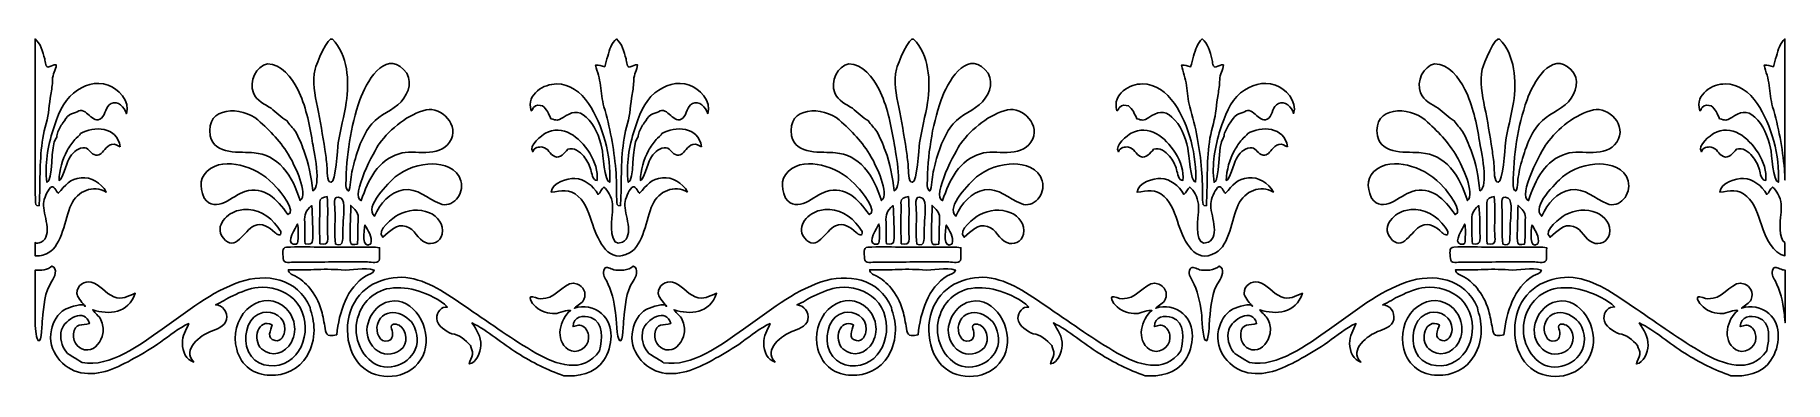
# Model space of a CAD drawing. Header units: centimetres. Extents: x -1.72 to 1.72, y -0.34 to 0.34.
import ezdxf

# ---------------------------------------------------------------- set-up
doc = ezdxf.new("R2010")
doc.units = ezdxf.units.CM
doc.header["$MEASUREMENT"] = 0
doc.layers.add('Layer 1', color=7, linetype='Continuous')

msp = doc.modelspace()

# ---------------------------------------------------------------- linework, layer by layer
at = {"layer": 'Layer 1'}
for points, knots in [([(-1.71471, 0.00527), (-1.71376, 0.01892), (-1.71349, 0.03263), (-1.71333, 0.04628), (-1.71333, 0.04628), (-1.71275, 0.08599), (-1.7123, 0.12912), (-1.70087, 0.16708), (-1.70087, 0.16708), (-1.69539, 0.18528), (-1.69515, 0.2051), (-1.69177, 0.22386), (-1.69177, 0.22386), (-1.69002, 0.23346), (-1.68849, 0.24278), (-1.68849, 0.25257), (-1.68849, 0.25257), (-1.68846, 0.26419), (-1.68172, 0.27159), (-1.68103, 0.2821), (-1.68103, 0.2821), (-1.68648, 0.28276), (-1.69058, 0.28006), (-1.69545, 0.27816), (-1.69545, 0.27816), (-1.70241, 0.27546), (-1.70236, 0.28813), (-1.70384, 0.29385), (-1.70384, 0.29385), (-1.70744, 0.30779), (-1.7117, 0.32417), (-1.72286, 0.33314), (-1.72286, 0.33314), (-1.72286, 0.33314), (-1.72286, 0.05591), (-1.72286, 0.05591), (-1.72286, 0.05591), (-1.72246, 0.04302), (-1.72241, 0.03019), (-1.72204, 0.01723), (-1.72204, 0.01723), (-1.72183, 0.00905), (-1.72246, 0.00426), (-1.71471, 0.00527)], [0, 0, 0, 0, 0.0833333, 0.0833333, 0.0833333, 0.0833333, 0.1666667, 0.1666667, 0.1666667, 0.1666667, 0.25, 0.25, 0.25, 0.25, 0.3333333, 0.3333333, 0.3333333, 0.3333333, 0.4166667, 0.4166667, 0.4166667, 0.4166667, 0.5, 0.5, 0.5, 0.5, 0.5833333, 0.5833333, 0.5833333, 0.5833333, 0.6666667, 0.6666667, 0.6666667, 0.6666667, 0.75, 0.75, 0.75, 0.75, 0.8333333, 0.8333333, 0.8333333, 0.8333333, 1, 1, 1, 1]), ([(-1.13813, 0.33274), (-1.14615, 0.34065), (-1.16988, 0.28289), (-1.17205, 0.2735), (-1.17205, 0.2735), (-1.17766, 0.249), (-1.17253, 0.22349), (-1.16747, 0.19926), (-1.16747, 0.19926), (-1.16173, 0.17169), (-1.1572, 0.14386), (-1.15286, 0.11602), (-1.15286, 0.11602), (-1.15119, 0.1053), (-1.14982, 0.09454), (-1.14881, 0.08374), (-1.14881, 0.08374), (-1.14804, 0.07551), (-1.14982, 0.05091), (-1.14063, 0.05154), (-1.14063, 0.05154), (-1.13108, 0.05218), (-1.12817, 0.11652), (-1.12645, 0.12867), (-1.12645, 0.12867), (-1.12264, 0.15571), (-1.11489, 0.18138), (-1.11068, 0.20815), (-1.11068, 0.20815), (-1.10432, 0.24929), (-1.1077, 0.30258), (-1.13813, 0.33274)], [0, 0, 0, 0, 0.1111111, 0.1111111, 0.1111111, 0.1111111, 0.2222222, 0.2222222, 0.2222222, 0.2222222, 0.3333333, 0.3333333, 0.3333333, 0.3333333, 0.4444444, 0.4444444, 0.4444444, 0.4444444, 0.5555556, 0.5555556, 0.5555556, 0.5555556, 0.6666667, 0.6666667, 0.6666667, 0.6666667, 0.7777778, 0.7777778, 0.7777778, 0.7777778, 1, 1, 1, 1]), ([(-1.00282, 0.20974), (-0.98689, 0.22733), (-0.97866, 0.25371), (-0.99787, 0.27305), (-0.99787, 0.27305), (-1.03608, 0.31149), (-1.07222, 0.24657), (-1.08399, 0.21339), (-1.08399, 0.21339), (-1.10301, 0.15984), (-1.11037, 0.10465), (-1.11151, 0.04734), (-1.11151, 0.04734), (-1.11164, 0.03996), (-1.10614, 0.02562), (-1.10381, 0.04147), (-1.10381, 0.04147), (-1.1018, 0.05504), (-1.10093, 0.06848), (-1.09749, 0.08177), (-1.09749, 0.08177), (-1.09, 0.11053), (-1.07926, 0.1445), (-1.06026, 0.16649), (-1.06026, 0.16649), (-1.04386, 0.18545), (-1.01918, 0.19164), (-1.00282, 0.20974)], [0, 0, 0, 0, 0.125, 0.125, 0.125, 0.125, 0.25, 0.25, 0.25, 0.25, 0.375, 0.375, 0.375, 0.375, 0.5, 0.5, 0.5, 0.5, 0.625, 0.625, 0.625, 0.625, 0.75, 0.75, 0.75, 0.75, 1, 1, 1, 1]), ([(-0.60407, 0.19981), (-0.59219, 0.15996), (-0.58444, 0.11861), (-0.58079, 0.07683), (-0.58079, 0.07683), (-0.5791, 0.05685), (-0.57941, 0.03717), (-0.57883, 0.01722), (-0.57883, 0.01722), (-0.57859, 0.00904), (-0.57923, 0.00426), (-0.5715, 0.00526), (-0.5715, 0.00526), (-0.57057, 0.01891), (-0.57031, 0.03262), (-0.57012, 0.04627), (-0.57012, 0.04627), (-0.56956, 0.08598), (-0.56911, 0.12914), (-0.55768, 0.16711), (-0.55768, 0.16711), (-0.55223, 0.18531), (-0.55199, 0.20513), (-0.54855, 0.22389), (-0.54855, 0.22389), (-0.54683, 0.23349), (-0.5453, 0.24281), (-0.5453, 0.2526), (-0.5453, 0.2526), (-0.5453, 0.26422), (-0.53853, 0.27162), (-0.53784, 0.28213), (-0.53784, 0.28213), (-0.54326, 0.28279), (-0.54737, 0.28009), (-0.55221, 0.27819), (-0.55221, 0.27819), (-0.55917, 0.27546), (-0.55914, 0.28814), (-0.56062, 0.29388), (-0.56062, 0.29388), (-0.56419, 0.3078), (-0.56845, 0.3242), (-0.57964, 0.33314), (-0.57964, 0.33314), (-0.58898, 0.32507), (-0.59319, 0.3115), (-0.5966, 0.29946), (-0.5966, 0.29946), (-0.59856, 0.2925), (-0.60022, 0.28538), (-0.60242, 0.2785), (-0.60242, 0.2785), (-0.60856, 0.27927), (-0.61396, 0.28279), (-0.62033, 0.28152), (-0.62033, 0.28152), (-0.61715, 0.26792), (-0.61234, 0.25583), (-0.61067, 0.24173), (-0.61067, 0.24173), (-0.60904, 0.22765), (-0.60754, 0.21352), (-0.60407, 0.19981)], [0, 0, 0, 0, 0.0588235, 0.0588235, 0.0588235, 0.0588235, 0.1176471, 0.1176471, 0.1176471, 0.1176471, 0.1764706, 0.1764706, 0.1764706, 0.1764706, 0.2352941, 0.2352941, 0.2352941, 0.2352941, 0.2941176, 0.2941176, 0.2941176, 0.2941176, 0.3529412, 0.3529412, 0.3529412, 0.3529412, 0.4117647, 0.4117647, 0.4117647, 0.4117647, 0.4705882, 0.4705882, 0.4705882, 0.4705882, 0.5294118, 0.5294118, 0.5294118, 0.5294118, 0.5882353, 0.5882353, 0.5882353, 0.5882353, 0.6470588, 0.6470588, 0.6470588, 0.6470588, 0.7058824, 0.7058824, 0.7058824, 0.7058824, 0.7647059, 0.7647059, 0.7647059, 0.7647059, 0.8235294, 0.8235294, 0.8235294, 0.8235294, 0.8823529, 0.8823529, 0.8823529, 0.8823529, 1, 1, 1, 1]), ([(0.00505, 0.33274), (-0.00291, 0.34065), (-0.02667, 0.28289), (-0.02882, 0.2735), (-0.02882, 0.2735), (-0.0344, 0.249), (-0.0293, 0.22349), (-0.02424, 0.19926), (-0.02424, 0.19926), (-0.0185, 0.17169), (-0.01403, 0.14386), (-0.00966, 0.11602), (-0.00966, 0.11602), (-0.00799, 0.1053), (-0.00664, 0.09454), (-0.00561, 0.08374), (-0.00561, 0.08374), (-0.00484, 0.07551), (-0.00662, 0.05091), (0.00254, 0.05154), (0.00254, 0.05154), (0.01214, 0.05218), (0.01503, 0.11652), (0.01675, 0.12867), (0.01675, 0.12867), (0.02056, 0.15571), (0.02831, 0.18138), (0.03252, 0.20815), (0.03252, 0.20815), (0.03889, 0.24929), (0.03548, 0.30258), (0.00505, 0.33274)], [0, 0, 0, 0, 0.1111111, 0.1111111, 0.1111111, 0.1111111, 0.2222222, 0.2222222, 0.2222222, 0.2222222, 0.3333333, 0.3333333, 0.3333333, 0.3333333, 0.4444444, 0.4444444, 0.4444444, 0.4444444, 0.5555556, 0.5555556, 0.5555556, 0.5555556, 0.6666667, 0.6666667, 0.6666667, 0.6666667, 0.7777778, 0.7777778, 0.7777778, 0.7777778, 1, 1, 1, 1]), ([(0.14044, 0.20974), (0.15634, 0.22733), (0.16454, 0.25371), (0.14531, 0.27305), (0.14531, 0.27305), (0.10713, 0.31149), (0.07099, 0.24657), (0.05919, 0.21339), (0.05919, 0.21339), (0.04017, 0.15984), (0.03284, 0.10465), (0.03167, 0.04734), (0.03167, 0.04734), (0.03154, 0.03996), (0.03701, 0.02562), (0.0394, 0.04147), (0.0394, 0.04147), (0.04144, 0.05504), (0.04223, 0.06848), (0.04572, 0.08177), (0.04572, 0.08177), (0.05315, 0.11053), (0.06395, 0.1445), (0.08292, 0.16649), (0.08292, 0.16649), (0.09938, 0.18545), (0.12404, 0.19164), (0.14044, 0.20974)], [0, 0, 0, 0, 0.125, 0.125, 0.125, 0.125, 0.25, 0.25, 0.25, 0.25, 0.375, 0.375, 0.375, 0.375, 0.5, 0.5, 0.5, 0.5, 0.625, 0.625, 0.625, 0.625, 0.75, 0.75, 0.75, 0.75, 1, 1, 1, 1]), ([(0.57333, 0.01722), (0.57357, 0.00904), (0.57293, 0.00426), (0.58069, 0.00526), (0.58069, 0.00526), (0.58162, 0.01891), (0.58185, 0.03262), (0.58209, 0.04627), (0.58209, 0.04627), (0.58262, 0.08598), (0.58307, 0.12914), (0.5945, 0.16711), (0.5945, 0.16711), (0.59995, 0.18531), (0.60022, 0.20513), (0.60363, 0.22389), (0.60363, 0.22389), (0.60535, 0.23349), (0.60688, 0.24281), (0.60688, 0.2526), (0.60688, 0.2526), (0.60688, 0.26422), (0.61368, 0.27162), (0.61434, 0.28213), (0.61434, 0.28213), (0.60889, 0.28279), (0.60484, 0.28009), (0.59995, 0.27819), (0.59995, 0.27819), (0.59299, 0.27546), (0.59302, 0.28814), (0.59159, 0.29388), (0.59159, 0.29388), (0.58797, 0.3078), (0.58371, 0.3242), (0.57254, 0.33314), (0.57254, 0.33314), (0.5632, 0.32507), (0.55899, 0.3115), (0.55555, 0.29946), (0.55555, 0.29946), (0.55359, 0.2925), (0.55193, 0.28538), (0.54973, 0.2785), (0.54973, 0.2785), (0.54357, 0.27927), (0.53814, 0.28279), (0.53182, 0.28152), (0.53182, 0.28152), (0.535, 0.26792), (0.53976, 0.25583), (0.54145, 0.24173), (0.54145, 0.24173), (0.54312, 0.22768), (0.54463, 0.21353), (0.54809, 0.19985), (0.54809, 0.19985), (0.55994, 0.16), (0.56772, 0.11865), (0.57137, 0.07687), (0.57137, 0.07687), (0.57309, 0.05686), (0.57277, 0.0372), (0.57333, 0.01722)], [0, 0, 0, 0, 0.0588235, 0.0588235, 0.0588235, 0.0588235, 0.1176471, 0.1176471, 0.1176471, 0.1176471, 0.1764706, 0.1764706, 0.1764706, 0.1764706, 0.2352941, 0.2352941, 0.2352941, 0.2352941, 0.2941176, 0.2941176, 0.2941176, 0.2941176, 0.3529412, 0.3529412, 0.3529412, 0.3529412, 0.4117647, 0.4117647, 0.4117647, 0.4117647, 0.4705882, 0.4705882, 0.4705882, 0.4705882, 0.5294118, 0.5294118, 0.5294118, 0.5294118, 0.5882353, 0.5882353, 0.5882353, 0.5882353, 0.6470588, 0.6470588, 0.6470588, 0.6470588, 0.7058824, 0.7058824, 0.7058824, 0.7058824, 0.7647059, 0.7647059, 0.7647059, 0.7647059, 0.8235294, 0.8235294, 0.8235294, 0.8235294, 0.8823529, 0.8823529, 0.8823529, 0.8823529, 1, 1, 1, 1]), ([(1.15721, 0.33274), (1.14922, 0.34065), (1.12551, 0.28289), (1.12334, 0.2735), (1.12334, 0.2735), (1.1177, 0.249), (1.12284, 0.22349), (1.12792, 0.19926), (1.12792, 0.19926), (1.13366, 0.17169), (1.13819, 0.14386), (1.1425, 0.11602), (1.1425, 0.11602), (1.14417, 0.1053), (1.14554, 0.09454), (1.14657, 0.08374), (1.14657, 0.08374), (1.14731, 0.07551), (1.14556, 0.05091), (1.15475, 0.05154), (1.15475, 0.05154), (1.1643, 0.05218), (1.16721, 0.11652), (1.16891, 0.12867), (1.16891, 0.12867), (1.17272, 0.15571), (1.1805, 0.18138), (1.18465, 0.20815), (1.18465, 0.20815), (1.19107, 0.24929), (1.18766, 0.30258), (1.15721, 0.33274)], [0, 0, 0, 0, 0.1111111, 0.1111111, 0.1111111, 0.1111111, 0.2222222, 0.2222222, 0.2222222, 0.2222222, 0.3333333, 0.3333333, 0.3333333, 0.3333333, 0.4444444, 0.4444444, 0.4444444, 0.4444444, 0.5555556, 0.5555556, 0.5555556, 0.5555556, 0.6666667, 0.6666667, 0.6666667, 0.6666667, 0.7777778, 0.7777778, 0.7777778, 0.7777778, 1, 1, 1, 1]), ([(1.29257, 0.20974), (1.3085, 0.22733), (1.31667, 0.25371), (1.29749, 0.27305), (1.29749, 0.27305), (1.25931, 0.31149), (1.22312, 0.24657), (1.21134, 0.21339), (1.21134, 0.21339), (1.19234, 0.15984), (1.18496, 0.10465), (1.18385, 0.04734), (1.18385, 0.04734), (1.18369, 0.03996), (1.18917, 0.02562), (1.19158, 0.04147), (1.19158, 0.04147), (1.19356, 0.05504), (1.19438, 0.06848), (1.19785, 0.08177), (1.19785, 0.08177), (1.20536, 0.11053), (1.21611, 0.1445), (1.2351, 0.16649), (1.2351, 0.16649), (1.25153, 0.18545), (1.27622, 0.19164), (1.29257, 0.20974)], [0, 0, 0, 0, 0.125, 0.125, 0.125, 0.125, 0.25, 0.25, 0.25, 0.25, 0.375, 0.375, 0.375, 0.375, 0.5, 0.5, 0.5, 0.5, 0.625, 0.625, 0.625, 0.625, 0.75, 0.75, 0.75, 0.75, 1, 1, 1, 1]), ([(1.70161, 0.29946), (1.69968, 0.2925), (1.69796, 0.28538), (1.69579, 0.2785), (1.69579, 0.2785), (1.68963, 0.27927), (1.6842, 0.28279), (1.67788, 0.28152), (1.67788, 0.28152), (1.68103, 0.26792), (1.68584, 0.25583), (1.68748, 0.24173), (1.68748, 0.24173), (1.68917, 0.22768), (1.69068, 0.21353), (1.69415, 0.19985), (1.69415, 0.19985), (1.706, 0.16), (1.71376, 0.11865), (1.71743, 0.07687), (1.71743, 0.07687), (1.71804, 0.06988), (1.71836, 0.06295), (1.71857, 0.05597), (1.71857, 0.05597), (1.71857, 0.05597), (1.71857, 0.33314), (1.71857, 0.33314), (1.71857, 0.33314), (1.70929, 0.32507), (1.70505, 0.31149), (1.70161, 0.29946)], [0, 0, 0, 0, 0.1111111, 0.1111111, 0.1111111, 0.1111111, 0.2222222, 0.2222222, 0.2222222, 0.2222222, 0.3333333, 0.3333333, 0.3333333, 0.3333333, 0.4444444, 0.4444444, 0.4444444, 0.4444444, 0.5555556, 0.5555556, 0.5555556, 0.5555556, 0.6666667, 0.6666667, 0.6666667, 0.6666667, 0.7777778, 0.7777778, 0.7777778, 0.7777778, 1, 1, 1, 1]), ([(-1.1775, 0.13208), (-1.1834, 0.16698), (-1.1906, 0.20246), (-1.20613, 0.23371), (-1.20613, 0.23371), (-1.21806, 0.25773), (-1.23852, 0.2838), (-1.26574, 0.2839), (-1.26574, 0.2839), (-1.28786, 0.27975), (-1.3026, 0.24966), (-1.29344, 0.22683), (-1.29344, 0.22683), (-1.28683, 0.21037), (-1.27106, 0.20558), (-1.2587, 0.19683), (-1.2587, 0.19683), (-1.24849, 0.18961), (-1.23827, 0.17786), (-1.22721, 0.1722), (-1.22721, 0.1722), (-1.22314, 0.16469), (-1.21538, 0.15918), (-1.21075, 0.15111), (-1.21075, 0.15111), (-1.20395, 0.13936), (-1.19898, 0.12648), (-1.19408, 0.11367), (-1.19408, 0.11367), (-1.18432, 0.08806), (-1.17971, 0.06231), (-1.17672, 0.03467), (-1.17672, 0.03467), (-1.15858, 0.04194), (-1.17478, 0.11583), (-1.1775, 0.13208)], [0, 0, 0, 0, 0.1, 0.1, 0.1, 0.1, 0.2, 0.2, 0.2, 0.2, 0.3, 0.3, 0.3, 0.3, 0.4, 0.4, 0.4, 0.4, 0.5, 0.5, 0.5, 0.5, 0.6, 0.6, 0.6, 0.6, 0.7, 0.7, 0.7, 0.7, 0.8, 0.8, 0.8, 0.8, 1, 1, 1, 1]), ([(-0.03424, 0.13208), (-0.04014, 0.16698), (-0.04734, 0.20246), (-0.06289, 0.23371), (-0.06289, 0.23371), (-0.07482, 0.25773), (-0.0953, 0.2838), (-0.12253, 0.2839), (-0.12253, 0.2839), (-0.1446, 0.27975), (-0.15933, 0.24966), (-0.15018, 0.22683), (-0.15018, 0.22683), (-0.14357, 0.21037), (-0.1278, 0.20558), (-0.11544, 0.19683), (-0.11544, 0.19683), (-0.10523, 0.18961), (-0.09501, 0.17786), (-0.08395, 0.1722), (-0.08395, 0.1722), (-0.07988, 0.16469), (-0.0721, 0.15918), (-0.06744, 0.15111), (-0.06744, 0.15111), (-0.06067, 0.13936), (-0.05567, 0.12648), (-0.0508, 0.11367), (-0.0508, 0.11367), (-0.04101, 0.08806), (-0.03641, 0.06231), (-0.03347, 0.03467), (-0.03347, 0.03467), (-0.01532, 0.04194), (-0.03154, 0.11583), (-0.03424, 0.13208)], [0, 0, 0, 0, 0.1, 0.1, 0.1, 0.1, 0.2, 0.2, 0.2, 0.2, 0.3, 0.3, 0.3, 0.3, 0.4, 0.4, 0.4, 0.4, 0.5, 0.5, 0.5, 0.5, 0.6, 0.6, 0.6, 0.6, 0.7, 0.7, 0.7, 0.7, 0.8, 0.8, 0.8, 0.8, 1, 1, 1, 1]), ([(1.11789, 0.13208), (1.11199, 0.16698), (1.10479, 0.20246), (1.08926, 0.23371), (1.08926, 0.23371), (1.07733, 0.25773), (1.05685, 0.2838), (1.02965, 0.2839), (1.02965, 0.2839), (1.00753, 0.27975), (0.99279, 0.24966), (1.00195, 0.22683), (1.00195, 0.22683), (1.00856, 0.21037), (1.02436, 0.20558), (1.03669, 0.19683), (1.03669, 0.19683), (1.0469, 0.18961), (1.05709, 0.17786), (1.06815, 0.1722), (1.06815, 0.1722), (1.07222, 0.16469), (1.08, 0.15918), (1.08461, 0.15111), (1.08461, 0.15111), (1.09141, 0.13936), (1.09644, 0.12648), (1.10133, 0.11367), (1.10133, 0.11367), (1.11109, 0.08806), (1.1157, 0.06231), (1.11866, 0.03467), (1.11866, 0.03467), (1.13684, 0.04194), (1.12062, 0.11583), (1.11789, 0.13208)], [0, 0, 0, 0, 0.1, 0.1, 0.1, 0.1, 0.2, 0.2, 0.2, 0.2, 0.3, 0.3, 0.3, 0.3, 0.4, 0.4, 0.4, 0.4, 0.5, 0.5, 0.5, 0.5, 0.6, 0.6, 0.6, 0.6, 0.7, 0.7, 0.7, 0.7, 0.8, 0.8, 0.8, 0.8, 1, 1, 1, 1]), ([(-1.65502, 0.1837), (-1.65007, 0.18701), (-1.64364, 0.18738), (-1.63994, 0.19008), (-1.63994, 0.19008), (-1.6224, 0.20267), (-1.60906, 0.16174), (-1.59213, 0.17748), (-1.59213, 0.17748), (-1.58348, 0.18555), (-1.58456, 0.20058), (-1.57311, 0.20621), (-1.57311, 0.20621), (-1.56046, 0.21243), (-1.54655, 0.19891), (-1.54313, 0.186), (-1.54313, 0.186), (-1.53421, 0.21058), (-1.56035, 0.23595), (-1.57895, 0.24217), (-1.57895, 0.24217), (-1.60416, 0.25064), (-1.62692, 0.24294), (-1.64734, 0.2268), (-1.64734, 0.2268), (-1.66814, 0.21042), (-1.67885, 0.18007), (-1.68729, 0.15444), (-1.68729, 0.15444), (-1.69756, 0.12322), (-1.70412, 0.08454), (-1.69946, 0.05146), (-1.69946, 0.05146), (-1.68734, 0.0527), (-1.69245, 0.12562), (-1.68157, 0.13795), (-1.68157, 0.13795), (-1.67881, 0.14118), (-1.68026, 0.14446), (-1.67889, 0.14819), (-1.67889, 0.14819), (-1.67624, 0.15528), (-1.67225, 0.16197), (-1.66802, 0.16801), (-1.66802, 0.16801), (-1.66381, 0.17404), (-1.66087, 0.17981), (-1.65502, 0.1837)], [0, 0, 0, 0, 0.0769231, 0.0769231, 0.0769231, 0.0769231, 0.1538462, 0.1538462, 0.1538462, 0.1538462, 0.2307692, 0.2307692, 0.2307692, 0.2307692, 0.3076923, 0.3076923, 0.3076923, 0.3076923, 0.3846154, 0.3846154, 0.3846154, 0.3846154, 0.4615385, 0.4615385, 0.4615385, 0.4615385, 0.5384615, 0.5384615, 0.5384615, 0.5384615, 0.6153846, 0.6153846, 0.6153846, 0.6153846, 0.6923077, 0.6923077, 0.6923077, 0.6923077, 0.7692308, 0.7692308, 0.7692308, 0.7692308, 0.8461538, 0.8461538, 0.8461538, 0.8461538, 1, 1, 1, 1]), ([(-0.74253, 0.19862), (-0.73774, 0.20444), (-0.73078, 0.20299), (-0.72459, 0.20161), (-0.72459, 0.20161), (-0.71671, 0.19555), (-0.71234, 0.18566), (-0.70829, 0.1764), (-0.70829, 0.1764), (-0.69715, 0.17328), (-0.69525, 0.17143), (-0.68442, 0.17881), (-0.68442, 0.17881), (-0.66841, 0.18976), (-0.65428, 0.19349), (-0.6391, 0.1796), (-0.6391, 0.1796), (-0.62225, 0.1642), (-0.6133, 0.14147), (-0.60788, 0.11845), (-0.60788, 0.11845), (-0.60534, 0.10765), (-0.60351, 0.05275), (-0.59264, 0.05146), (-0.59264, 0.05146), (-0.58949, 0.10271), (-0.60595, 0.16457), (-0.63436, 0.20611), (-0.63436, 0.20611), (-0.64989, 0.22884), (-0.671, 0.24453), (-0.69738, 0.24466), (-0.69738, 0.24466), (-0.7205, 0.24479), (-0.75752, 0.22564), (-0.74739, 0.19198), (-0.74739, 0.19198), (-0.7439, 0.19248), (-0.74438, 0.19635), (-0.74253, 0.19862)], [0, 0, 0, 0, 0.0909091, 0.0909091, 0.0909091, 0.0909091, 0.1818182, 0.1818182, 0.1818182, 0.1818182, 0.2727273, 0.2727273, 0.2727273, 0.2727273, 0.3636364, 0.3636364, 0.3636364, 0.3636364, 0.4545455, 0.4545455, 0.4545455, 0.4545455, 0.5454545, 0.5454545, 0.5454545, 0.5454545, 0.6363636, 0.6363636, 0.6363636, 0.6363636, 0.7272727, 0.7272727, 0.7272727, 0.7272727, 0.8181818, 0.8181818, 0.8181818, 0.8181818, 1, 1, 1, 1]), ([(-0.39994, 0.18603), (-0.39097, 0.21061), (-0.41714, 0.23598), (-0.43576, 0.2422), (-0.43576, 0.2422), (-0.46097, 0.25067), (-0.48373, 0.24297), (-0.50413, 0.22683), (-0.50413, 0.22683), (-0.52495, 0.21045), (-0.53564, 0.1801), (-0.54411, 0.15447), (-0.54411, 0.15447), (-0.5544, 0.12325), (-0.56094, 0.08457), (-0.55628, 0.05149), (-0.55628, 0.05149), (-0.54419, 0.05273), (-0.54927, 0.12563), (-0.53839, 0.13801), (-0.53839, 0.13801), (-0.53559, 0.14119), (-0.53701, 0.14447), (-0.53566, 0.14817), (-0.53566, 0.14817), (-0.53304, 0.15526), (-0.52902, 0.16198), (-0.52479, 0.16801), (-0.52479, 0.16801), (-0.52053, 0.17407), (-0.51762, 0.17981), (-0.51177, 0.18373), (-0.51177, 0.18373), (-0.50682, 0.18704), (-0.50039, 0.18741), (-0.49669, 0.19011), (-0.49669, 0.19011), (-0.47915, 0.2027), (-0.46581, 0.16177), (-0.44891, 0.17752), (-0.44891, 0.17752), (-0.44023, 0.18559), (-0.44132, 0.20062), (-0.42989, 0.20625), (-0.42989, 0.20625), (-0.41727, 0.21243), (-0.40328, 0.19894), (-0.39994, 0.18603)], [0, 0, 0, 0, 0.0769231, 0.0769231, 0.0769231, 0.0769231, 0.1538462, 0.1538462, 0.1538462, 0.1538462, 0.2307692, 0.2307692, 0.2307692, 0.2307692, 0.3076923, 0.3076923, 0.3076923, 0.3076923, 0.3846154, 0.3846154, 0.3846154, 0.3846154, 0.4615385, 0.4615385, 0.4615385, 0.4615385, 0.5384615, 0.5384615, 0.5384615, 0.5384615, 0.6153846, 0.6153846, 0.6153846, 0.6153846, 0.6923077, 0.6923077, 0.6923077, 0.6923077, 0.7692308, 0.7692308, 0.7692308, 0.7692308, 0.8461538, 0.8461538, 0.8461538, 0.8461538, 1, 1, 1, 1]), ([(0.55949, 0.05149), (0.56264, 0.10274), (0.54621, 0.1646), (0.51777, 0.20611), (0.51777, 0.20611), (0.50224, 0.22886), (0.48113, 0.24453), (0.45475, 0.24469), (0.45475, 0.24469), (0.43165, 0.24482), (0.39461, 0.22567), (0.40477, 0.19201), (0.40477, 0.19201), (0.40821, 0.19249), (0.40779, 0.19638), (0.40966, 0.19862), (0.40966, 0.19862), (0.41442, 0.20444), (0.42138, 0.20299), (0.42757, 0.20161), (0.42757, 0.20161), (0.43545, 0.19555), (0.43977, 0.18566), (0.44387, 0.1764), (0.44387, 0.1764), (0.45498, 0.17328), (0.45686, 0.17143), (0.46774, 0.17881), (0.46774, 0.17881), (0.48372, 0.18976), (0.49788, 0.19349), (0.51301, 0.1796), (0.51301, 0.1796), (0.52992, 0.1642), (0.53883, 0.14147), (0.54423, 0.11845), (0.54423, 0.11845), (0.54679, 0.10769), (0.54861, 0.05278), (0.55949, 0.05149)], [0, 0, 0, 0, 0.0909091, 0.0909091, 0.0909091, 0.0909091, 0.1818182, 0.1818182, 0.1818182, 0.1818182, 0.2727273, 0.2727273, 0.2727273, 0.2727273, 0.3636364, 0.3636364, 0.3636364, 0.3636364, 0.4545455, 0.4545455, 0.4545455, 0.4545455, 0.5454545, 0.5454545, 0.5454545, 0.5454545, 0.6363636, 0.6363636, 0.6363636, 0.6363636, 0.7272727, 0.7272727, 0.7272727, 0.7272727, 0.8181818, 0.8181818, 0.8181818, 0.8181818, 1, 1, 1, 1]), ([(0.75221, 0.18603), (0.76118, 0.21061), (0.73501, 0.23598), (0.71641, 0.2422), (0.71641, 0.2422), (0.69117, 0.25067), (0.66839, 0.24297), (0.64796, 0.22683), (0.64796, 0.22683), (0.62719, 0.21045), (0.6165, 0.1801), (0.60803, 0.15447), (0.60803, 0.15447), (0.59774, 0.12325), (0.59115, 0.08457), (0.59586, 0.05149), (0.59586, 0.05149), (0.60795, 0.05273), (0.60285, 0.12563), (0.61375, 0.13801), (0.61375, 0.13801), (0.61653, 0.14119), (0.6151, 0.14447), (0.6165, 0.14817), (0.6165, 0.14817), (0.61917, 0.15526), (0.62311, 0.16198), (0.62735, 0.16801), (0.62735, 0.16801), (0.63158, 0.17407), (0.63452, 0.17981), (0.64034, 0.18373), (0.64034, 0.18373), (0.64531, 0.18704), (0.65172, 0.18741), (0.65545, 0.19011), (0.65545, 0.19011), (0.67297, 0.2027), (0.6863, 0.16177), (0.70321, 0.17752), (0.70321, 0.17752), (0.71189, 0.18559), (0.7108, 0.20062), (0.72223, 0.20625), (0.72223, 0.20625), (0.73488, 0.21243), (0.74888, 0.19894), (0.75221, 0.18603)], [0, 0, 0, 0, 0.0769231, 0.0769231, 0.0769231, 0.0769231, 0.1538462, 0.1538462, 0.1538462, 0.1538462, 0.2307692, 0.2307692, 0.2307692, 0.2307692, 0.3076923, 0.3076923, 0.3076923, 0.3076923, 0.3846154, 0.3846154, 0.3846154, 0.3846154, 0.4615385, 0.4615385, 0.4615385, 0.4615385, 0.5384615, 0.5384615, 0.5384615, 0.5384615, 0.6153846, 0.6153846, 0.6153846, 0.6153846, 0.6923077, 0.6923077, 0.6923077, 0.6923077, 0.7692308, 0.7692308, 0.7692308, 0.7692308, 0.8461538, 0.8461538, 0.8461538, 0.8461538, 1, 1, 1, 1]), ([(1.60084, 0.24469), (1.57772, 0.24482), (1.54067, 0.22567), (1.55086, 0.19201), (1.55086, 0.19201), (1.55435, 0.19249), (1.5539, 0.19638), (1.55573, 0.19862), (1.55573, 0.19862), (1.56057, 0.20444), (1.56748, 0.20299), (1.57364, 0.20161), (1.57364, 0.20161), (1.58155, 0.19555), (1.58592, 0.18566), (1.58994, 0.1764), (1.58994, 0.1764), (1.60111, 0.17328), (1.60298, 0.17143), (1.61378, 0.17881), (1.61378, 0.17881), (1.62981, 0.18976), (1.64394, 0.19349), (1.6591, 0.1796), (1.6591, 0.1796), (1.67598, 0.1642), (1.68492, 0.14147), (1.69035, 0.11845), (1.69035, 0.11845), (1.69289, 0.10765), (1.69474, 0.05275), (1.70562, 0.05146), (1.70562, 0.05146), (1.70872, 0.10271), (1.69228, 0.16457), (1.6639, 0.20611), (1.6639, 0.20611), (1.6483, 0.22886), (1.62721, 0.24455), (1.60084, 0.24469)], [0, 0, 0, 0, 0.0909091, 0.0909091, 0.0909091, 0.0909091, 0.1818182, 0.1818182, 0.1818182, 0.1818182, 0.2727273, 0.2727273, 0.2727273, 0.2727273, 0.3636364, 0.3636364, 0.3636364, 0.3636364, 0.4545455, 0.4545455, 0.4545455, 0.4545455, 0.5454545, 0.5454545, 0.5454545, 0.5454545, 0.6363636, 0.6363636, 0.6363636, 0.6363636, 0.7272727, 0.7272727, 0.7272727, 0.7272727, 0.8181818, 0.8181818, 0.8181818, 0.8181818, 1, 1, 1, 1]), ([(-1.22161, 0.10102), (-1.23894, 0.1311), (-1.2599, 0.15201), (-1.28466, 0.17391), (-1.28466, 0.17391), (-1.31493, 0.20069), (-1.38864, 0.20217), (-1.37811, 0.14274), (-1.37811, 0.14274), (-1.37126, 0.10427), (-1.31691, 0.11189), (-1.29215, 0.10946), (-1.29215, 0.10946), (-1.27011, 0.10726), (-1.25024, 0.09758), (-1.23476, 0.08004), (-1.23476, 0.08004), (-1.21754, 0.06049), (-1.21007, 0.04072), (-1.20113, 0.01548), (-1.20113, 0.01548), (-1.18536, 0.02942), (-1.21222, 0.0848), (-1.22161, 0.10102)], [0, 0, 0, 0, 0.1428571, 0.1428571, 0.1428571, 0.1428571, 0.2857143, 0.2857143, 0.2857143, 0.2857143, 0.4285714, 0.4285714, 0.4285714, 0.4285714, 0.5714286, 0.5714286, 0.5714286, 0.5714286, 0.7142857, 0.7142857, 0.7142857, 0.7142857, 1, 1, 1, 1]), ([(-1.00682, 0.10763), (-0.9766, 0.11692), (-0.92927, 0.09736), (-0.90747, 0.13057), (-0.90747, 0.13057), (-0.88588, 0.16338), (-0.92419, 0.2001), (-0.95351, 0.19359), (-0.95351, 0.19359), (-0.98822, 0.18586), (-1.0236, 0.15716), (-1.04585, 0.12715), (-1.04585, 0.12715), (-1.05403, 0.11612), (-1.10446, 0.02309), (-1.08112, 0.01544), (-1.08112, 0.01544), (-1.06783, 0.05734), (-1.04823, 0.09499), (-1.00682, 0.10763)], [0, 0, 0, 0, 0.1666667, 0.1666667, 0.1666667, 0.1666667, 0.3333333, 0.3333333, 0.3333333, 0.3333333, 0.5, 0.5, 0.5, 0.5, 0.6666667, 0.6666667, 0.6666667, 0.6666667, 1, 1, 1, 1]), ([(-0.0784, 0.10102), (-0.09573, 0.1311), (-0.11671, 0.15201), (-0.14142, 0.17391), (-0.14142, 0.17391), (-0.17174, 0.20069), (-0.24543, 0.20217), (-0.2349, 0.14274), (-0.2349, 0.14274), (-0.22805, 0.10427), (-0.17365, 0.11189), (-0.14891, 0.10946), (-0.14891, 0.10946), (-0.1269, 0.10726), (-0.107, 0.09758), (-0.09155, 0.08004), (-0.09155, 0.08004), (-0.07433, 0.06049), (-0.06686, 0.04072), (-0.05792, 0.01548), (-0.05792, 0.01548), (-0.04215, 0.02942), (-0.06903, 0.0848), (-0.0784, 0.10102)], [0, 0, 0, 0, 0.1428571, 0.1428571, 0.1428571, 0.1428571, 0.2857143, 0.2857143, 0.2857143, 0.2857143, 0.4285714, 0.4285714, 0.4285714, 0.4285714, 0.5714286, 0.5714286, 0.5714286, 0.5714286, 0.7142857, 0.7142857, 0.7142857, 0.7142857, 1, 1, 1, 1]), ([(0.13642, 0.10763), (0.16661, 0.11692), (0.21392, 0.09736), (0.23577, 0.13057), (0.23577, 0.13057), (0.25733, 0.16338), (0.219, 0.2001), (0.18971, 0.19359), (0.18971, 0.19359), (0.15502, 0.18586), (0.11965, 0.15716), (0.09734, 0.12715), (0.09734, 0.12715), (0.08916, 0.11612), (0.03876, 0.02309), (0.0621, 0.01544), (0.0621, 0.01544), (0.07538, 0.05734), (0.09499, 0.09499), (0.13642, 0.10763)], [0, 0, 0, 0, 0.1666667, 0.1666667, 0.1666667, 0.1666667, 0.3333333, 0.3333333, 0.3333333, 0.3333333, 0.5, 0.5, 0.5, 0.5, 0.6666667, 0.6666667, 0.6666667, 0.6666667, 1, 1, 1, 1]), ([(1.07379, 0.10102), (1.05643, 0.1311), (1.03548, 0.15201), (1.01071, 0.17391), (1.01071, 0.17391), (0.98044, 0.20069), (0.90668, 0.20217), (0.91726, 0.14274), (0.91726, 0.14274), (0.92414, 0.10427), (0.97848, 0.11189), (1.00322, 0.10946), (1.00322, 0.10946), (1.02529, 0.10726), (1.04516, 0.09758), (1.06061, 0.08004), (1.06061, 0.08004), (1.07783, 0.06049), (1.08532, 0.04072), (1.09424, 0.01548), (1.09424, 0.01548), (1.11001, 0.02942), (1.08315, 0.0848), (1.07379, 0.10102)], [0, 0, 0, 0, 0.1428571, 0.1428571, 0.1428571, 0.1428571, 0.2857143, 0.2857143, 0.2857143, 0.2857143, 0.4285714, 0.4285714, 0.4285714, 0.4285714, 0.5714286, 0.5714286, 0.5714286, 0.5714286, 0.7142857, 0.7142857, 0.7142857, 0.7142857, 1, 1, 1, 1]), ([(1.28855, 0.10763), (1.31877, 0.11692), (1.3661, 0.09736), (1.38793, 0.13057), (1.38793, 0.13057), (1.40949, 0.16338), (1.37116, 0.2001), (1.34187, 0.19359), (1.34187, 0.19359), (1.30718, 0.18586), (1.27178, 0.15716), (1.24956, 0.12715), (1.24956, 0.12715), (1.24136, 0.11612), (1.19093, 0.02309), (1.21426, 0.01544), (1.21426, 0.01544), (1.22756, 0.05734), (1.24717, 0.09499), (1.28855, 0.10763)], [0, 0, 0, 0, 0.1666667, 0.1666667, 0.1666667, 0.1666667, 0.3333333, 0.3333333, 0.3333333, 0.3333333, 0.5, 0.5, 0.5, 0.5, 0.6666667, 0.6666667, 0.6666667, 0.6666667, 1, 1, 1, 1]), ([(-1.55512, 0.12115), (-1.56115, 0.1615), (-1.60758, 0.16261), (-1.63327, 0.14698), (-1.63327, 0.14698), (-1.63341, 0.14449), (-1.64272, 0.13777), (-1.64446, 0.13563), (-1.64446, 0.13563), (-1.65013, 0.1288), (-1.65529, 0.12142), (-1.65965, 0.11356), (-1.65965, 0.11356), (-1.66939, 0.09589), (-1.67476, 0.07578), (-1.67563, 0.05511), (-1.67563, 0.05511), (-1.66954, 0.05424), (-1.66076, 0.08924), (-1.65608, 0.09715), (-1.65608, 0.09715), (-1.64931, 0.10861), (-1.64182, 0.11752), (-1.62835, 0.11922), (-1.62835, 0.11922), (-1.61822, 0.12052), (-1.61502, 0.10978), (-1.60674, 0.10591), (-1.60674, 0.10591), (-1.59671, 0.10125), (-1.59198, 0.10856), (-1.58581, 0.11588), (-1.58581, 0.11588), (-1.58211, 0.12025), (-1.57777, 0.12429), (-1.57237, 0.1258), (-1.57237, 0.1258), (-1.56443, 0.12808), (-1.56194, 0.12287), (-1.55512, 0.12115)], [0, 0, 0, 0, 0.0909091, 0.0909091, 0.0909091, 0.0909091, 0.1818182, 0.1818182, 0.1818182, 0.1818182, 0.2727273, 0.2727273, 0.2727273, 0.2727273, 0.3636364, 0.3636364, 0.3636364, 0.3636364, 0.4545455, 0.4545455, 0.4545455, 0.4545455, 0.5454545, 0.5454545, 0.5454545, 0.5454545, 0.6363636, 0.6363636, 0.6363636, 0.6363636, 0.7272727, 0.7272727, 0.7272727, 0.7272727, 0.8181818, 0.8181818, 0.8181818, 0.8181818, 1, 1, 1, 1]), ([(-0.72477, 0.12052), (-0.713, 0.1188), (-0.71072, 0.10591), (-0.70069, 0.10195), (-0.70069, 0.10195), (-0.69016, 0.09774), (-0.68167, 0.10912), (-0.67516, 0.11632), (-0.67516, 0.11632), (-0.66307, 0.12071), (-0.65169, 0.11201), (-0.64386, 0.10256), (-0.64386, 0.10256), (-0.63762, 0.09499), (-0.63251, 0.08581), (-0.62989, 0.076), (-0.62989, 0.076), (-0.62822, 0.06978), (-0.62605, 0.0542), (-0.61761, 0.05507), (-0.61761, 0.05507), (-0.61293, 0.09026), (-0.6432, 0.13198), (-0.66981, 0.14675), (-0.66981, 0.14675), (-0.68539, 0.1554), (-0.70323, 0.15688), (-0.71902, 0.14799), (-0.71902, 0.14799), (-0.72577, 0.14415), (-0.75336, 0.12304), (-0.74413, 0.11153), (-0.74413, 0.11153), (-0.74139, 0.11991), (-0.73168, 0.12155), (-0.72477, 0.12052)], [0, 0, 0, 0, 0.1, 0.1, 0.1, 0.1, 0.2, 0.2, 0.2, 0.2, 0.3, 0.3, 0.3, 0.3, 0.4, 0.4, 0.4, 0.4, 0.5, 0.5, 0.5, 0.5, 0.6, 0.6, 0.6, 0.6, 0.7, 0.7, 0.7, 0.7, 0.8, 0.8, 0.8, 0.8, 1, 1, 1, 1]), ([(-0.41185, 0.12115), (-0.41791, 0.1615), (-0.46437, 0.16261), (-0.49006, 0.14697), (-0.49006, 0.14697), (-0.49019, 0.14448), (-0.49951, 0.13776), (-0.50128, 0.13562), (-0.50128, 0.13562), (-0.50692, 0.12879), (-0.51208, 0.12141), (-0.51647, 0.11355), (-0.51647, 0.11355), (-0.52621, 0.09588), (-0.53155, 0.07577), (-0.53242, 0.0551), (-0.53242, 0.0551), (-0.52636, 0.05423), (-0.51755, 0.08923), (-0.51289, 0.09714), (-0.51289, 0.09714), (-0.50612, 0.1086), (-0.49863, 0.11751), (-0.48516, 0.11921), (-0.48516, 0.11921), (-0.475, 0.12051), (-0.4718, 0.10976), (-0.46354, 0.1059), (-0.46354, 0.1059), (-0.45351, 0.10124), (-0.4488, 0.10855), (-0.44261, 0.11587), (-0.44261, 0.11587), (-0.43888, 0.12024), (-0.43457, 0.12428), (-0.4292, 0.12579), (-0.4292, 0.12579), (-0.42122, 0.12808), (-0.41873, 0.12287), (-0.41185, 0.12115)], [0, 0, 0, 0, 0.0909091, 0.0909091, 0.0909091, 0.0909091, 0.1818182, 0.1818182, 0.1818182, 0.1818182, 0.2727273, 0.2727273, 0.2727273, 0.2727273, 0.3636364, 0.3636364, 0.3636364, 0.3636364, 0.4545455, 0.4545455, 0.4545455, 0.4545455, 0.5454545, 0.5454545, 0.5454545, 0.5454545, 0.6363636, 0.6363636, 0.6363636, 0.6363636, 0.7272727, 0.7272727, 0.7272727, 0.7272727, 0.8181818, 0.8181818, 0.8181818, 0.8181818, 1, 1, 1, 1]), ([(0.48231, 0.14676), (0.4667, 0.15541), (0.44889, 0.15689), (0.43312, 0.148), (0.43312, 0.148), (0.42635, 0.14416), (0.39878, 0.12305), (0.40798, 0.11154), (0.40798, 0.11154), (0.41076, 0.11987), (0.42049, 0.12151), (0.4274, 0.12051), (0.4274, 0.12051), (0.43912, 0.11879), (0.44137, 0.1059), (0.45142, 0.10194), (0.45142, 0.10194), (0.46195, 0.09773), (0.4705, 0.10911), (0.47695, 0.11631), (0.47695, 0.11631), (0.48907, 0.1207), (0.50042, 0.112), (0.50825, 0.10255), (0.50825, 0.10255), (0.51452, 0.09498), (0.51963, 0.0858), (0.52222, 0.07599), (0.52222, 0.07599), (0.52389, 0.06977), (0.52606, 0.05419), (0.53447, 0.05506), (0.53447, 0.05506), (0.53922, 0.09028), (0.50898, 0.132), (0.48231, 0.14676)], [0, 0, 0, 0, 0.1, 0.1, 0.1, 0.1, 0.2, 0.2, 0.2, 0.2, 0.3, 0.3, 0.3, 0.3, 0.4, 0.4, 0.4, 0.4, 0.5, 0.5, 0.5, 0.5, 0.6, 0.6, 0.6, 0.6, 0.7, 0.7, 0.7, 0.7, 0.8, 0.8, 0.8, 0.8, 1, 1, 1, 1]), ([(0.74028, 0.12115), (0.73422, 0.1615), (0.68779, 0.16261), (0.6621, 0.14697), (0.6621, 0.14697), (0.66194, 0.14448), (0.65268, 0.13776), (0.65088, 0.13562), (0.65088, 0.13562), (0.64522, 0.12879), (0.64008, 0.12141), (0.63569, 0.11355), (0.63569, 0.11355), (0.62595, 0.09588), (0.62064, 0.07577), (0.61971, 0.0551), (0.61971, 0.0551), (0.6258, 0.05423), (0.63461, 0.08923), (0.63929, 0.09714), (0.63929, 0.09714), (0.64604, 0.1086), (0.6535, 0.11751), (0.66699, 0.11921), (0.66699, 0.11921), (0.67715, 0.12051), (0.68035, 0.10976), (0.68863, 0.1059), (0.68863, 0.1059), (0.69863, 0.10124), (0.70337, 0.10855), (0.70956, 0.11587), (0.70956, 0.11587), (0.71326, 0.12024), (0.7176, 0.12428), (0.72297, 0.12579), (0.72297, 0.12579), (0.73094, 0.12808), (0.73348, 0.12287), (0.74028, 0.12115)], [0, 0, 0, 0, 0.0909091, 0.0909091, 0.0909091, 0.0909091, 0.1818182, 0.1818182, 0.1818182, 0.1818182, 0.2727273, 0.2727273, 0.2727273, 0.2727273, 0.3636364, 0.3636364, 0.3636364, 0.3636364, 0.4545455, 0.4545455, 0.4545455, 0.4545455, 0.5454545, 0.5454545, 0.5454545, 0.5454545, 0.6363636, 0.6363636, 0.6363636, 0.6363636, 0.7272727, 0.7272727, 0.7272727, 0.7272727, 0.8181818, 0.8181818, 0.8181818, 0.8181818, 1, 1, 1, 1]), ([(1.6284, 0.14676), (1.61279, 0.15541), (1.59496, 0.15689), (1.57921, 0.148), (1.57921, 0.148), (1.57244, 0.14416), (1.54481, 0.12305), (1.55413, 0.11154), (1.55413, 0.11154), (1.55688, 0.11987), (1.56657, 0.12151), (1.57347, 0.12051), (1.57347, 0.12051), (1.58522, 0.11879), (1.58749, 0.1059), (1.59752, 0.10194), (1.59752, 0.10194), (1.60805, 0.09773), (1.61657, 0.10911), (1.62305, 0.11631), (1.62305, 0.11631), (1.63517, 0.1207), (1.64655, 0.112), (1.65435, 0.10255), (1.65435, 0.10255), (1.66057, 0.09498), (1.66567, 0.0858), (1.66832, 0.07599), (1.66832, 0.07599), (1.66999, 0.06977), (1.67216, 0.05419), (1.6806, 0.05506), (1.6806, 0.05506), (1.68532, 0.09028), (1.655, 0.132), (1.6284, 0.14676)], [0, 0, 0, 0, 0.1, 0.1, 0.1, 0.1, 0.2, 0.2, 0.2, 0.2, 0.3, 0.3, 0.3, 0.3, 0.4, 0.4, 0.4, 0.4, 0.5, 0.5, 0.5, 0.5, 0.6, 0.6, 0.6, 0.6, 0.7, 0.7, 0.7, 0.7, 0.8, 0.8, 0.8, 0.8, 1, 1, 1, 1]), ([(-1.2477, 0.04138), (-1.26551, 0.06128), (-1.2867, 0.07546), (-1.31109, 0.08271), (-1.31109, 0.08271), (-1.33205, 0.08893), (-1.35842, 0.09165), (-1.37763, 0.07842), (-1.37763, 0.07842), (-1.40036, 0.06276), (-1.39951, 0.04471), (-1.39004, 0.02026), (-1.39004, 0.02026), (-1.36686, -0.01197), (-1.33435, 0.02613), (-1.31008, 0.03338), (-1.31008, 0.03338), (-1.2719, 0.04481), (-1.24719, 0.01877), (-1.22552, -0.01215), (-1.22552, -0.01215), (-1.20735, -0.00698), (-1.2427, 0.03577), (-1.2477, 0.04138)], [0, 0, 0, 0, 0.1428571, 0.1428571, 0.1428571, 0.1428571, 0.2857143, 0.2857143, 0.2857143, 0.2857143, 0.4285714, 0.4285714, 0.4285714, 0.4285714, 0.5714286, 0.5714286, 0.5714286, 0.5714286, 0.7142857, 0.7142857, 0.7142857, 0.7142857, 1, 1, 1, 1]), ([(-0.88522, 0.05408), (-0.89202, 0.08006), (-0.92083, 0.08686), (-0.94163, 0.08752), (-0.94163, 0.08752), (-0.96449, 0.08823), (-0.99613, 0.07765), (-1.01428, 0.06183), (-1.01428, 0.06183), (-1.02698, 0.05074), (-1.07638, 0.00301), (-1.05511, -0.01516), (-1.05511, -0.01516), (-1.044, 0.01061), (-1.02508, 0.03183), (-0.99873, 0.03638), (-0.99873, 0.03638), (-0.97079, 0.04117), (-0.95073, 0.01934), (-0.92697, 0.00945), (-0.92697, 0.00945), (-0.90241, -0.00074), (-0.87823, 0.02752), (-0.88522, 0.05408)], [0, 0, 0, 0, 0.1428571, 0.1428571, 0.1428571, 0.1428571, 0.2857143, 0.2857143, 0.2857143, 0.2857143, 0.4285714, 0.4285714, 0.4285714, 0.4285714, 0.5714286, 0.5714286, 0.5714286, 0.5714286, 0.7142857, 0.7142857, 0.7142857, 0.7142857, 1, 1, 1, 1]), ([(-0.10451, 0.04138), (-0.12229, 0.06128), (-0.14351, 0.07546), (-0.1679, 0.08271), (-0.1679, 0.08271), (-0.18883, 0.08893), (-0.21515, 0.09165), (-0.23442, 0.07842), (-0.23442, 0.07842), (-0.25717, 0.06276), (-0.25633, 0.04471), (-0.24683, 0.02026), (-0.24683, 0.02026), (-0.22365, -0.01197), (-0.19116, 0.02613), (-0.1669, 0.03338), (-0.1669, 0.03338), (-0.12875, 0.04481), (-0.10401, 0.01877), (-0.08237, -0.01215), (-0.08237, -0.01215), (-0.06414, -0.00698), (-0.09948, 0.03577), (-0.10451, 0.04138)], [0, 0, 0, 0, 0.1428571, 0.1428571, 0.1428571, 0.1428571, 0.2857143, 0.2857143, 0.2857143, 0.2857143, 0.4285714, 0.4285714, 0.4285714, 0.4285714, 0.5714286, 0.5714286, 0.5714286, 0.5714286, 0.7142857, 0.7142857, 0.7142857, 0.7142857, 1, 1, 1, 1]), ([(0.258, 0.05408), (0.2512, 0.08006), (0.22239, 0.08686), (0.20162, 0.08752), (0.20162, 0.08752), (0.17871, 0.08823), (0.14706, 0.07765), (0.12894, 0.06183), (0.12894, 0.06183), (0.11627, 0.05074), (0.06687, 0.00301), (0.08814, -0.01516), (0.08814, -0.01516), (0.09928, 0.01061), (0.11817, 0.03183), (0.14455, 0.03638), (0.14455, 0.03638), (0.17246, 0.04117), (0.19249, 0.01934), (0.21625, 0.00945), (0.21625, 0.00945), (0.24082, -0.00074), (0.26501, 0.02752), (0.258, 0.05408)], [0, 0, 0, 0, 0.1428571, 0.1428571, 0.1428571, 0.1428571, 0.2857143, 0.2857143, 0.2857143, 0.2857143, 0.4285714, 0.4285714, 0.4285714, 0.4285714, 0.5714286, 0.5714286, 0.5714286, 0.5714286, 0.7142857, 0.7142857, 0.7142857, 0.7142857, 1, 1, 1, 1]), ([(1.0477, 0.04138), (1.02987, 0.06128), (1.00867, 0.07546), (0.98428, 0.08271), (0.98428, 0.08271), (0.96338, 0.08893), (0.937, 0.09165), (0.91779, 0.07842), (0.91779, 0.07842), (0.89501, 0.06276), (0.89588, 0.04471), (0.90533, 0.02026), (0.90533, 0.02026), (0.92856, -0.01197), (0.961, 0.02613), (0.98526, 0.03338), (0.98526, 0.03338), (1.02344, 0.04481), (1.04818, 0.01877), (1.06982, -0.01215), (1.06982, -0.01215), (1.08805, -0.00698), (1.0527, 0.03577), (1.0477, 0.04138)], [0, 0, 0, 0, 0.1428571, 0.1428571, 0.1428571, 0.1428571, 0.2857143, 0.2857143, 0.2857143, 0.2857143, 0.4285714, 0.4285714, 0.4285714, 0.4285714, 0.5714286, 0.5714286, 0.5714286, 0.5714286, 0.7142857, 0.7142857, 0.7142857, 0.7142857, 1, 1, 1, 1]), ([(1.4102, 0.05408), (1.40335, 0.08006), (1.37451, 0.08686), (1.35374, 0.08752), (1.35374, 0.08752), (1.33091, 0.08823), (1.29921, 0.07765), (1.28109, 0.06183), (1.28109, 0.06183), (1.26842, 0.05074), (1.21902, 0.00301), (1.24032, -0.01516), (1.24032, -0.01516), (1.25143, 0.01061), (1.27032, 0.03183), (1.2967, 0.03638), (1.2967, 0.03638), (1.32461, 0.04117), (1.34467, 0.01934), (1.36843, 0.00945), (1.36843, 0.00945), (1.39293, -0.00074), (1.41716, 0.02752), (1.4102, 0.05408)], [0, 0, 0, 0, 0.1428571, 0.1428571, 0.1428571, 0.1428571, 0.2857143, 0.2857143, 0.2857143, 0.2857143, 0.4285714, 0.4285714, 0.4285714, 0.4285714, 0.5714286, 0.5714286, 0.5714286, 0.5714286, 0.7142857, 0.7142857, 0.7142857, 0.7142857, 1, 1, 1, 1]), ([(-1.6968, -0.08723), (-1.66836, -0.0713), (-1.66513, -0.021), (-1.65201, 0.00715), (-1.65201, 0.00715), (-1.63897, 0.03517), (-1.60841, 0.04671), (-1.58282, 0.03229), (-1.58282, 0.03229), (-1.59306, 0.05102), (-1.61253, 0.06192), (-1.63209, 0.06034), (-1.63209, 0.06034), (-1.65381, 0.05857), (-1.66307, 0.04542), (-1.67728, 0.02989), (-1.67728, 0.02989), (-1.68162, 0.03246), (-1.68554, 0.04849), (-1.69249, 0.041), (-1.69249, 0.041), (-1.6991, 0.03386), (-1.70532, 0.01946), (-1.70604, 0.00949), (-1.70604, 0.00949), (-1.7075, -0.01041), (-1.68651, -0.05356), (-1.71078, -0.06597), (-1.71078, -0.06597), (-1.71586, -0.06856), (-1.71986, -0.06867), (-1.72287, -0.06708), (-1.72287, -0.06708), (-1.72287, -0.06708), (-1.72287, -0.0929), (-1.72287, -0.0929), (-1.72287, -0.0929), (-1.71521, -0.09422), (-1.70659, -0.09271), (-1.6968, -0.08723)], [0, 0, 0, 0, 0.0909091, 0.0909091, 0.0909091, 0.0909091, 0.1818182, 0.1818182, 0.1818182, 0.1818182, 0.2727273, 0.2727273, 0.2727273, 0.2727273, 0.3636364, 0.3636364, 0.3636364, 0.3636364, 0.4545455, 0.4545455, 0.4545455, 0.4545455, 0.5454545, 0.5454545, 0.5454545, 0.5454545, 0.6363636, 0.6363636, 0.6363636, 0.6363636, 0.7272727, 0.7272727, 0.7272727, 0.7272727, 0.8181818, 0.8181818, 0.8181818, 0.8181818, 1, 1, 1, 1]), ([(-0.43958, 0.03228), (-0.44982, 0.05101), (-0.46929, 0.06191), (-0.48885, 0.06033), (-0.48885, 0.06033), (-0.51057, 0.05856), (-0.51986, 0.04541), (-0.53404, 0.02988), (-0.53404, 0.02988), (-0.53838, 0.03245), (-0.54232, 0.04848), (-0.54928, 0.04099), (-0.54928, 0.04099), (-0.55592, 0.03385), (-0.56209, 0.01945), (-0.56283, 0.00948), (-0.56283, 0.00948), (-0.56429, -0.01042), (-0.54328, -0.05357), (-0.56757, -0.06598), (-0.56757, -0.06598), (-0.59421, -0.07958), (-0.5895, -0.02553), (-0.58778, -0.01275), (-0.58778, -0.01275), (-0.5859, 0.00138), (-0.58635, 0.01601), (-0.59342, 0.0286), (-0.59342, 0.0286), (-0.59628, 0.03365), (-0.5999, 0.03815), (-0.60406, 0.04191), (-0.60406, 0.04191), (-0.60901, 0.03823), (-0.61075, 0.03143), (-0.61546, 0.02752), (-0.61546, 0.02752), (-0.62578, 0.04477), (-0.642, 0.05805), (-0.66118, 0.0589), (-0.66118, 0.0589), (-0.67544, 0.05954), (-0.70571, 0.05181), (-0.70777, 0.03173), (-0.70777, 0.03173), (-0.68753, 0.03493), (-0.67189, 0.0394), (-0.6544, 0.0235), (-0.6544, 0.0235), (-0.63927, 0.00977), (-0.63257, -0.01256), (-0.62596, -0.03212), (-0.62596, -0.03212), (-0.61466, -0.06535), (-0.59389, -0.10978), (-0.55357, -0.08721), (-0.55357, -0.08721), (-0.52513, -0.07128), (-0.52185, -0.02098), (-0.50875, 0.00717), (-0.50875, 0.00717), (-0.4957, 0.03516), (-0.46516, 0.0467), (-0.43958, 0.03228)], [0, 0, 0, 0, 0.0588235, 0.0588235, 0.0588235, 0.0588235, 0.1176471, 0.1176471, 0.1176471, 0.1176471, 0.1764706, 0.1764706, 0.1764706, 0.1764706, 0.2352941, 0.2352941, 0.2352941, 0.2352941, 0.2941176, 0.2941176, 0.2941176, 0.2941176, 0.3529412, 0.3529412, 0.3529412, 0.3529412, 0.4117647, 0.4117647, 0.4117647, 0.4117647, 0.4705882, 0.4705882, 0.4705882, 0.4705882, 0.5294118, 0.5294118, 0.5294118, 0.5294118, 0.5882353, 0.5882353, 0.5882353, 0.5882353, 0.6470588, 0.6470588, 0.6470588, 0.6470588, 0.7058824, 0.7058824, 0.7058824, 0.7058824, 0.7647059, 0.7647059, 0.7647059, 0.7647059, 0.8235294, 0.8235294, 0.8235294, 0.8235294, 0.8823529, 0.8823529, 0.8823529, 0.8823529, 1, 1, 1, 1]), ([(0.59859, -0.08723), (0.62701, -0.0713), (0.63031, -0.021), (0.64338, 0.00715), (0.64338, 0.00715), (0.65642, 0.03517), (0.68696, 0.04671), (0.71257, 0.03229), (0.71257, 0.03229), (0.7023, 0.05102), (0.68286, 0.06192), (0.66333, 0.06034), (0.66333, 0.06034), (0.64158, 0.05857), (0.63232, 0.04542), (0.61811, 0.02989), (0.61811, 0.02989), (0.6138, 0.03246), (0.60983, 0.04849), (0.6029, 0.041), (0.6029, 0.041), (0.59626, 0.03386), (0.59009, 0.01946), (0.58933, 0.00949), (0.58933, 0.00949), (0.5879, -0.01041), (0.60886, -0.05356), (0.58462, -0.06597), (0.58462, -0.06597), (0.55792, -0.07957), (0.56266, -0.02552), (0.56435, -0.01274), (0.56435, -0.01274), (0.56626, 0.00139), (0.56581, 0.01602), (0.55869, 0.02861), (0.55869, 0.02861), (0.55586, 0.03366), (0.55223, 0.03816), (0.54808, 0.04192), (0.54808, 0.04192), (0.54316, 0.03824), (0.54141, 0.03144), (0.53668, 0.02753), (0.53668, 0.02753), (0.52636, 0.04478), (0.51014, 0.05806), (0.49093, 0.05891), (0.49093, 0.05891), (0.47672, 0.05955), (0.44643, 0.05182), (0.44439, 0.03174), (0.44439, 0.03174), (0.46463, 0.03494), (0.48021, 0.03939), (0.49773, 0.02351), (0.49773, 0.02351), (0.51286, 0.00978), (0.51956, -0.01255), (0.5262, -0.03211), (0.5262, -0.03211), (0.53747, -0.06538), (0.55827, -0.10978), (0.59859, -0.08723)], [0, 0, 0, 0, 0.0588235, 0.0588235, 0.0588235, 0.0588235, 0.1176471, 0.1176471, 0.1176471, 0.1176471, 0.1764706, 0.1764706, 0.1764706, 0.1764706, 0.2352941, 0.2352941, 0.2352941, 0.2352941, 0.2941176, 0.2941176, 0.2941176, 0.2941176, 0.3529412, 0.3529412, 0.3529412, 0.3529412, 0.4117647, 0.4117647, 0.4117647, 0.4117647, 0.4705882, 0.4705882, 0.4705882, 0.4705882, 0.5294118, 0.5294118, 0.5294118, 0.5294118, 0.5882353, 0.5882353, 0.5882353, 0.5882353, 0.6470588, 0.6470588, 0.6470588, 0.6470588, 0.7058824, 0.7058824, 0.7058824, 0.7058824, 0.7647059, 0.7647059, 0.7647059, 0.7647059, 0.8235294, 0.8235294, 0.8235294, 0.8235294, 0.8823529, 0.8823529, 0.8823529, 0.8823529, 1, 1, 1, 1]), ([(1.71045, -0.01275), (1.71233, 0.00138), (1.71191, 0.01601), (1.70479, 0.0286), (1.70479, 0.0286), (1.70199, 0.03365), (1.69831, 0.03815), (1.69418, 0.04191), (1.69418, 0.04191), (1.68923, 0.03823), (1.68749, 0.03143), (1.68275, 0.02752), (1.68275, 0.02752), (1.67246, 0.04477), (1.65624, 0.05805), (1.63703, 0.0589), (1.63703, 0.0589), (1.62277, 0.05954), (1.5925, 0.05181), (1.59046, 0.03173), (1.59046, 0.03173), (1.61067, 0.03493), (1.62628, 0.0394), (1.6438, 0.0235), (1.6438, 0.0235), (1.65896, 0.00977), (1.6656, -0.01256), (1.67227, -0.03212), (1.67227, -0.03212), (1.68082, -0.05728), (1.69481, -0.08882), (1.71857, -0.09289), (1.71857, -0.09289), (1.71857, -0.09289), (1.71857, -0.06707), (1.71857, -0.06707), (1.71857, -0.06707), (1.70574, -0.06038), (1.70908, -0.02307), (1.71045, -0.01275)], [0, 0, 0, 0, 0.0909091, 0.0909091, 0.0909091, 0.0909091, 0.1818182, 0.1818182, 0.1818182, 0.1818182, 0.2727273, 0.2727273, 0.2727273, 0.2727273, 0.3636364, 0.3636364, 0.3636364, 0.3636364, 0.4545455, 0.4545455, 0.4545455, 0.4545455, 0.5454545, 0.5454545, 0.5454545, 0.5454545, 0.6363636, 0.6363636, 0.6363636, 0.6363636, 0.7272727, 0.7272727, 0.7272727, 0.7272727, 0.8181818, 0.8181818, 0.8181818, 0.8181818, 1, 1, 1, 1]), ([(-1.32276, -0.00376), (-1.34316, -0.00834), (-1.37192, -0.03339), (-1.35279, -0.05779), (-1.35279, -0.05779), (-1.32911, -0.08793), (-1.31175, -0.04297), (-1.2918, -0.03377), (-1.2918, -0.03377), (-1.27637, -0.02673), (-1.26251, -0.03663), (-1.25137, -0.04716), (-1.25137, -0.04716), (-1.24687, -0.05142), (-1.23833, -0.05663), (-1.23968, -0.04523), (-1.23968, -0.04523), (-1.24325, -0.03928), (-1.24727, -0.03367), (-1.25175, -0.02859), (-1.25175, -0.02859), (-1.27048, -0.00717), (-1.29619, 0.0022), (-1.32276, -0.00376)], [0, 0, 0, 0, 0.1428571, 0.1428571, 0.1428571, 0.1428571, 0.2857143, 0.2857143, 0.2857143, 0.2857143, 0.4285714, 0.4285714, 0.4285714, 0.4285714, 0.5714286, 0.5714286, 0.5714286, 0.5714286, 0.7142857, 0.7142857, 0.7142857, 0.7142857, 1, 1, 1, 1]), ([(-1.19137, -0.06919), (-1.17462, -0.07266), (-1.17658, -0.06398), (-1.17661, -0.04821), (-1.17661, -0.04821), (-1.17664, -0.04289), (-1.17722, 0.00621), (-1.17941, 0.00584), (-1.17941, 0.00584), (-1.19105, -0.00543), (-1.19314, -0.01054), (-1.19245, -0.02744), (-1.19245, -0.02744), (-1.19187, -0.04141), (-1.19332, -0.05519), (-1.19137, -0.06919)], [0, 0, 0, 0, 0.2, 0.2, 0.2, 0.2, 0.4, 0.4, 0.4, 0.4, 0.6, 0.6, 0.6, 0.6, 1, 1, 1, 1]), ([(-1.14845, 0.02328), (-1.15586, 0.02193), (-1.16311, 0.02061), (-1.16303, 0.01198), (-1.16303, 0.01198), (-1.163, 0.00338), (-1.16303, -0.00522), (-1.16303, -0.01384), (-1.16303, -0.01384), (-1.16311, -0.03228), (-1.1634, -0.05078), (-1.16255, -0.06919), (-1.16255, -0.06919), (-1.14162, -0.07244), (-1.14797, -0.06202), (-1.14792, -0.04339), (-1.14792, -0.04339), (-1.14787, -0.02114), (-1.14602, 0.00108), (-1.14845, 0.02328)], [0, 0, 0, 0, 0.1666667, 0.1666667, 0.1666667, 0.1666667, 0.3333333, 0.3333333, 0.3333333, 0.3333333, 0.5, 0.5, 0.5, 0.5, 0.6666667, 0.6666667, 0.6666667, 0.6666667, 1, 1, 1, 1]), ([(-1.13162, -0.06982), (-1.12461, -0.07273), (-1.11813, -0.07101), (-1.11791, -0.06294), (-1.11791, -0.06294), (-1.11765, -0.05167), (-1.1172, -0.04045), (-1.11696, -0.02926), (-1.11696, -0.02926), (-1.11675, -0.0196), (-1.11175, 0.01593), (-1.12093, 0.02022), (-1.12093, 0.02022), (-1.13972, 0.02898), (-1.13273, 0.00469), (-1.13268, -0.00912), (-1.13268, -0.00912), (-1.13258, -0.02924), (-1.13437, -0.04979), (-1.13162, -0.06982)], [0, 0, 0, 0, 0.1666667, 0.1666667, 0.1666667, 0.1666667, 0.3333333, 0.3333333, 0.3333333, 0.3333333, 0.5, 0.5, 0.5, 0.5, 0.6666667, 0.6666667, 0.6666667, 0.6666667, 1, 1, 1, 1]), ([(-1.10313, -0.04339), (-1.10324, -0.04993), (-1.10329, -0.05649), (-1.10313, -0.06305), (-1.10313, -0.06305), (-1.10287, -0.07308), (-1.09678, -0.07162), (-1.08876, -0.06982), (-1.08876, -0.06982), (-1.08786, -0.05865), (-1.08773, -0.04754), (-1.08773, -0.03638), (-1.08773, -0.03638), (-1.0877, -0.03024), (-1.08762, -0.02408), (-1.08744, -0.01794), (-1.08744, -0.01794), (-1.08707, -0.00685), (-1.09453, -0.0014), (-1.10178, 0.00585), (-1.10178, 0.00585), (-1.10196, -0.01056), (-1.10281, -0.02696), (-1.10313, -0.04339)], [0, 0, 0, 0, 0.1428571, 0.1428571, 0.1428571, 0.1428571, 0.2857143, 0.2857143, 0.2857143, 0.2857143, 0.4285714, 0.4285714, 0.4285714, 0.4285714, 0.5714286, 0.5714286, 0.5714286, 0.5714286, 0.7142857, 0.7142857, 0.7142857, 0.7142857, 1, 1, 1, 1]), ([(-0.94702, -0.00855), (-0.96758, 0.00045), (-0.98917, -0.00252), (-1.0088, -0.01273), (-1.0088, -0.01273), (-1.01666, -0.0168), (-1.05412, -0.04347), (-1.03878, -0.0566), (-1.03878, -0.0566), (-1.02391, -0.04469), (-1.01261, -0.0289), (-0.99269, -0.0352), (-0.99269, -0.0352), (-0.97594, -0.04047), (-0.97007, -0.06116), (-0.9548, -0.06714), (-0.9548, -0.06714), (-0.94221, -0.07206), (-0.92551, -0.06611), (-0.92202, -0.0506), (-0.92202, -0.0506), (-0.91765, -0.03096), (-0.93202, -0.01513), (-0.94702, -0.00855)], [0, 0, 0, 0, 0.1428571, 0.1428571, 0.1428571, 0.1428571, 0.2857143, 0.2857143, 0.2857143, 0.2857143, 0.4285714, 0.4285714, 0.4285714, 0.4285714, 0.5714286, 0.5714286, 0.5714286, 0.5714286, 0.7142857, 0.7142857, 0.7142857, 0.7142857, 1, 1, 1, 1]), ([(-0.17949, -0.00376), (-0.19992, -0.00834), (-0.22868, -0.03339), (-0.20955, -0.05779), (-0.20955, -0.05779), (-0.18587, -0.08793), (-0.16851, -0.04297), (-0.14856, -0.03377), (-0.14856, -0.03377), (-0.13316, -0.02673), (-0.11924, -0.03663), (-0.10813, -0.04716), (-0.10813, -0.04716), (-0.10363, -0.05142), (-0.09509, -0.05663), (-0.09646, -0.04523), (-0.09646, -0.04523), (-0.10003, -0.03928), (-0.10403, -0.03367), (-0.1085, -0.02859), (-0.1085, -0.02859), (-0.12726, -0.00717), (-0.15301, 0.0022), (-0.17949, -0.00376)], [0, 0, 0, 0, 0.1428571, 0.1428571, 0.1428571, 0.1428571, 0.2857143, 0.2857143, 0.2857143, 0.2857143, 0.4285714, 0.4285714, 0.4285714, 0.4285714, 0.5714286, 0.5714286, 0.5714286, 0.5714286, 0.7142857, 0.7142857, 0.7142857, 0.7142857, 1, 1, 1, 1]), ([(-0.04813, -0.06919), (-0.03141, -0.07266), (-0.03337, -0.06398), (-0.03339, -0.04821), (-0.03339, -0.04821), (-0.03339, -0.04289), (-0.034, 0.00621), (-0.03617, 0.00584), (-0.03617, 0.00584), (-0.04781, -0.00543), (-0.04993, -0.01054), (-0.04924, -0.02744), (-0.04924, -0.02744), (-0.04866, -0.04141), (-0.05011, -0.05519), (-0.04813, -0.06919)], [0, 0, 0, 0, 0.2, 0.2, 0.2, 0.2, 0.4, 0.4, 0.4, 0.4, 0.6, 0.6, 0.6, 0.6, 1, 1, 1, 1]), ([(-0.00524, 0.02328), (-0.01262, 0.02193), (-0.0199, 0.02061), (-0.01985, 0.01198), (-0.01985, 0.01198), (-0.0198, 0.00338), (-0.0198, -0.00522), (-0.01985, -0.01384), (-0.01985, -0.01384), (-0.0199, -0.03228), (-0.02019, -0.05078), (-0.01935, -0.06919), (-0.01935, -0.06919), (0.00158, -0.07244), (-0.00472, -0.06202), (-0.00469, -0.04339), (-0.00469, -0.04339), (-0.00463, -0.02114), (-0.0028, 0.00108), (-0.00524, 0.02328)], [0, 0, 0, 0, 0.1666667, 0.1666667, 0.1666667, 0.1666667, 0.3333333, 0.3333333, 0.3333333, 0.3333333, 0.5, 0.5, 0.5, 0.5, 0.6666667, 0.6666667, 0.6666667, 0.6666667, 1, 1, 1, 1]), ([(0.01159, -0.06982), (0.0186, -0.07273), (0.02511, -0.07101), (0.0253, -0.06294), (0.0253, -0.06294), (0.02562, -0.05167), (0.02599, -0.04045), (0.02625, -0.02926), (0.02625, -0.02926), (0.02646, -0.0196), (0.03146, 0.01593), (0.02231, 0.02022), (0.02231, 0.02022), (0.00355, 0.02898), (0.01048, 0.00469), (0.01056, -0.00912), (0.01056, -0.00912), (0.01064, -0.02924), (0.00886, -0.04979), (0.01159, -0.06982)], [0, 0, 0, 0, 0.1666667, 0.1666667, 0.1666667, 0.1666667, 0.3333333, 0.3333333, 0.3333333, 0.3333333, 0.5, 0.5, 0.5, 0.5, 0.6666667, 0.6666667, 0.6666667, 0.6666667, 1, 1, 1, 1]), ([(0.04008, -0.04339), (0.03997, -0.04993), (0.03995, -0.05649), (0.04013, -0.06305), (0.04013, -0.06305), (0.04039, -0.07308), (0.04645, -0.07162), (0.05447, -0.06982), (0.05447, -0.06982), (0.05534, -0.05865), (0.0555, -0.04754), (0.05555, -0.03638), (0.05555, -0.03638), (0.05555, -0.03024), (0.0556, -0.02408), (0.05581, -0.01794), (0.05581, -0.01794), (0.05618, -0.00685), (0.04875, -0.0014), (0.04142, 0.00585), (0.04142, 0.00585), (0.04128, -0.01056), (0.0404, -0.02696), (0.04008, -0.04339)], [0, 0, 0, 0, 0.1428571, 0.1428571, 0.1428571, 0.1428571, 0.2857143, 0.2857143, 0.2857143, 0.2857143, 0.4285714, 0.4285714, 0.4285714, 0.4285714, 0.5714286, 0.5714286, 0.5714286, 0.5714286, 0.7142857, 0.7142857, 0.7142857, 0.7142857, 1, 1, 1, 1]), ([(0.19619, -0.00855), (0.17566, 0.00045), (0.15404, -0.00252), (0.13441, -0.01273), (0.13441, -0.01273), (0.12653, -0.0168), (0.08903, -0.04347), (0.10441, -0.0566), (0.10441, -0.0566), (0.11925, -0.04469), (0.13055, -0.0289), (0.15047, -0.0352), (0.15047, -0.0352), (0.16722, -0.04047), (0.17309, -0.06116), (0.18836, -0.06714), (0.18836, -0.06714), (0.20098, -0.07206), (0.21762, -0.06611), (0.22112, -0.0506), (0.22112, -0.0506), (0.22556, -0.03096), (0.21116, -0.01513), (0.19619, -0.00855)], [0, 0, 0, 0, 0.1428571, 0.1428571, 0.1428571, 0.1428571, 0.2857143, 0.2857143, 0.2857143, 0.2857143, 0.4285714, 0.4285714, 0.4285714, 0.4285714, 0.5714286, 0.5714286, 0.5714286, 0.5714286, 0.7142857, 0.7142857, 0.7142857, 0.7142857, 1, 1, 1, 1]), ([(0.97266, -0.00376), (0.95226, -0.00834), (0.9235, -0.03339), (0.9426, -0.05779), (0.9426, -0.05779), (0.96628, -0.08793), (0.98364, -0.04297), (1.00359, -0.03377), (1.00359, -0.03377), (1.01902, -0.02673), (1.03293, -0.03663), (1.04404, -0.04716), (1.04404, -0.04716), (1.04854, -0.05142), (1.05706, -0.05663), (1.05571, -0.04523), (1.05571, -0.04523), (1.05211, -0.03928), (1.04812, -0.03367), (1.04362, -0.02859), (1.04362, -0.02859), (1.02492, -0.00717), (0.99915, 0.0022), (0.97266, -0.00376)], [0, 0, 0, 0, 0.1428571, 0.1428571, 0.1428571, 0.1428571, 0.2857143, 0.2857143, 0.2857143, 0.2857143, 0.4285714, 0.4285714, 0.4285714, 0.4285714, 0.5714286, 0.5714286, 0.5714286, 0.5714286, 0.7142857, 0.7142857, 0.7142857, 0.7142857, 1, 1, 1, 1]), ([(1.10405, -0.06919), (1.12077, -0.07266), (1.11881, -0.06398), (1.11876, -0.04821), (1.11876, -0.04821), (1.11876, -0.04289), (1.11815, 0.00621), (1.11598, 0.00584), (1.11598, 0.00584), (1.10436, -0.00543), (1.10225, -0.01054), (1.10294, -0.02744), (1.10294, -0.02744), (1.10347, -0.04141), (1.10204, -0.05519), (1.10405, -0.06919)], [0, 0, 0, 0, 0.2, 0.2, 0.2, 0.2, 0.4, 0.4, 0.4, 0.4, 0.6, 0.6, 0.6, 0.6, 1, 1, 1, 1]), ([(1.14692, 0.02328), (1.13954, 0.02193), (1.13226, 0.02061), (1.13231, 0.01198), (1.13231, 0.01198), (1.13239, 0.00338), (1.13236, -0.00522), (1.13231, -0.01384), (1.13231, -0.01384), (1.13226, -0.03228), (1.13194, -0.05078), (1.13281, -0.06919), (1.13281, -0.06919), (1.15377, -0.07244), (1.14744, -0.06202), (1.14749, -0.04339), (1.14749, -0.04339), (1.14752, -0.02114), (1.14935, 0.00108), (1.14692, 0.02328)], [0, 0, 0, 0, 0.1666667, 0.1666667, 0.1666667, 0.1666667, 0.3333333, 0.3333333, 0.3333333, 0.3333333, 0.5, 0.5, 0.5, 0.5, 0.6666667, 0.6666667, 0.6666667, 0.6666667, 1, 1, 1, 1]), ([(1.16374, -0.06982), (1.17078, -0.07273), (1.17726, -0.07101), (1.17742, -0.06294), (1.17742, -0.06294), (1.17774, -0.05167), (1.17813, -0.04045), (1.1784, -0.02926), (1.1784, -0.02926), (1.17861, -0.0196), (1.18359, 0.01593), (1.17446, 0.02022), (1.17446, 0.02022), (1.15567, 0.02898), (1.16261, 0.00469), (1.16269, -0.00912), (1.16269, -0.00912), (1.16276, -0.02924), (1.16107, -0.04979), (1.16374, -0.06982)], [0, 0, 0, 0, 0.1666667, 0.1666667, 0.1666667, 0.1666667, 0.3333333, 0.3333333, 0.3333333, 0.3333333, 0.5, 0.5, 0.5, 0.5, 0.6666667, 0.6666667, 0.6666667, 0.6666667, 1, 1, 1, 1]), ([(1.19224, -0.04339), (1.19213, -0.04993), (1.19213, -0.05649), (1.19229, -0.06305), (1.19229, -0.06305), (1.19255, -0.07308), (1.19861, -0.07162), (1.20663, -0.06982), (1.20663, -0.06982), (1.20753, -0.05865), (1.20766, -0.04754), (1.20771, -0.03638), (1.20771, -0.03638), (1.20774, -0.03024), (1.20779, -0.02408), (1.208, -0.01794), (1.208, -0.01794), (1.20834, -0.00685), (1.20088, -0.0014), (1.19363, 0.00585), (1.19363, 0.00585), (1.1934, -0.01056), (1.19258, -0.02696), (1.19224, -0.04339)], [0, 0, 0, 0, 0.1428571, 0.1428571, 0.1428571, 0.1428571, 0.2857143, 0.2857143, 0.2857143, 0.2857143, 0.4285714, 0.4285714, 0.4285714, 0.4285714, 0.5714286, 0.5714286, 0.5714286, 0.5714286, 0.7142857, 0.7142857, 0.7142857, 0.7142857, 1, 1, 1, 1]), ([(1.34834, -0.00855), (1.32781, 0.00045), (1.30619, -0.00252), (1.28656, -0.01273), (1.28656, -0.01273), (1.27873, -0.0168), (1.24118, -0.04347), (1.25656, -0.0566), (1.25656, -0.0566), (1.2714, -0.04469), (1.2827, -0.0289), (1.30265, -0.0352), (1.30265, -0.0352), (1.31942, -0.04047), (1.32527, -0.06116), (1.34051, -0.06714), (1.34051, -0.06714), (1.35313, -0.07206), (1.36977, -0.06611), (1.37329, -0.0506), (1.37329, -0.0506), (1.37774, -0.03096), (1.36335, -0.01513), (1.34834, -0.00855)], [0, 0, 0, 0, 0.1428571, 0.1428571, 0.1428571, 0.1428571, 0.2857143, 0.2857143, 0.2857143, 0.2857143, 0.4285714, 0.4285714, 0.4285714, 0.4285714, 0.5714286, 0.5714286, 0.5714286, 0.5714286, 0.7142857, 0.7142857, 0.7142857, 0.7142857, 1, 1, 1, 1]), ([(-1.21499, -0.06982), (-1.20491, -0.07133), (-1.2057, -0.06754), (-1.20554, -0.05847), (-1.20554, -0.05847), (-1.20533, -0.04945), (-1.20438, -0.03963), (-1.20655, -0.03077), (-1.20655, -0.03077), (-1.20925, -0.03731), (-1.23034, -0.0675), (-1.21499, -0.06982)], [0, 0, 0, 0, 0.25, 0.25, 0.25, 0.25, 0.5, 0.5, 0.5, 0.5, 1, 1, 1, 1]), ([(-1.06267, -0.06919), (-1.05873, -0.05453), (-1.06788, -0.04419), (-1.0741, -0.03257), (-1.0741, -0.03257), (-1.07627, -0.04294), (-1.08101, -0.08207), (-1.06267, -0.06919)], [0, 0, 0, 0, 0.3333333, 0.3333333, 0.3333333, 0.3333333, 1, 1, 1, 1]), ([(-0.07178, -0.06982), (-0.06173, -0.07133), (-0.06249, -0.06754), (-0.06231, -0.05847), (-0.06231, -0.05847), (-0.0621, -0.04945), (-0.06115, -0.03963), (-0.06334, -0.03077), (-0.06334, -0.03077), (-0.06604, -0.03731), (-0.08713, -0.0675), (-0.07178, -0.06982)], [0, 0, 0, 0, 0.25, 0.25, 0.25, 0.25, 0.5, 0.5, 0.5, 0.5, 1, 1, 1, 1]), ([(0.08051, -0.06919), (0.08448, -0.05453), (0.07532, -0.04419), (0.06913, -0.03257), (0.06913, -0.03257), (0.06697, -0.04294), (0.0622, -0.08207), (0.08051, -0.06919)], [0, 0, 0, 0, 0.3333333, 0.3333333, 0.3333333, 0.3333333, 1, 1, 1, 1]), ([(1.08037, -0.06982), (1.09045, -0.07133), (1.08963, -0.06754), (1.08982, -0.05847), (1.08982, -0.05847), (1.09003, -0.04945), (1.09096, -0.03963), (1.08879, -0.03077), (1.08879, -0.03077), (1.08611, -0.03731), (1.065, -0.0675), (1.08037, -0.06982)], [0, 0, 0, 0, 0.25, 0.25, 0.25, 0.25, 0.5, 0.5, 0.5, 0.5, 1, 1, 1, 1]), ([(1.23267, -0.06919), (1.23667, -0.05453), (1.22751, -0.04419), (1.22129, -0.03257), (1.22129, -0.03257), (1.21912, -0.04294), (1.21438, -0.08207), (1.23267, -0.06919)], [0, 0, 0, 0, 0.3333333, 0.3333333, 0.3333333, 0.3333333, 1, 1, 1, 1]), ([(-1.21126, -0.10517), (-1.17247, -0.10554), (-1.13353, -0.10498), (-1.095, -0.10461), (-1.095, -0.10461), (-1.08627, -0.10453), (-1.07756, -0.1049), (-1.06883, -0.10511), (-1.06883, -0.10511), (-1.06084, -0.10535), (-1.04581, -0.10942), (-1.04555, -0.09876), (-1.04555, -0.09876), (-1.04536, -0.09154), (-1.04581, -0.08431), (-1.04531, -0.07706), (-1.04531, -0.07706), (-1.05571, -0.07529), (-1.06634, -0.07584), (-1.07682, -0.07584), (-1.07682, -0.07584), (-1.10767, -0.07584), (-1.13569, -0.0764), (-1.16612, -0.07595), (-1.16612, -0.07595), (-1.18678, -0.07561), (-1.20747, -0.07487), (-1.22811, -0.07606), (-1.22811, -0.07606), (-1.23861, -0.07662), (-1.23515, -0.08834), (-1.23494, -0.09799), (-1.23494, -0.09799), (-1.23465, -0.10941), (-1.22034, -0.10507), (-1.21126, -0.10517)], [0, 0, 0, 0, 0.1, 0.1, 0.1, 0.1, 0.2, 0.2, 0.2, 0.2, 0.3, 0.3, 0.3, 0.3, 0.4, 0.4, 0.4, 0.4, 0.5, 0.5, 0.5, 0.5, 0.6, 0.6, 0.6, 0.6, 0.7, 0.7, 0.7, 0.7, 0.8, 0.8, 0.8, 0.8, 1, 1, 1, 1]), ([(-0.06805, -0.10517), (-0.02926, -0.10554), (0.00968, -0.10498), (0.04821, -0.10461), (0.04821, -0.10461), (0.05694, -0.10453), (0.06565, -0.1049), (0.07435, -0.10511), (0.07435, -0.10511), (0.08234, -0.10535), (0.09737, -0.10942), (0.09769, -0.09876), (0.09769, -0.09876), (0.09788, -0.09154), (0.09737, -0.08431), (0.09793, -0.07706), (0.09793, -0.07706), (0.08751, -0.07529), (0.0769, -0.07584), (0.06642, -0.07584), (0.06642, -0.07584), (0.03562, -0.07584), (0.00752, -0.0764), (-0.02288, -0.07595), (-0.02288, -0.07595), (-0.04354, -0.07561), (-0.06423, -0.07487), (-0.08487, -0.07606), (-0.08487, -0.07606), (-0.09535, -0.07662), (-0.09191, -0.08834), (-0.0917, -0.09799), (-0.0917, -0.09799), (-0.09141, -0.10941), (-0.07713, -0.10507), (-0.06805, -0.10517)], [0, 0, 0, 0, 0.1, 0.1, 0.1, 0.1, 0.2, 0.2, 0.2, 0.2, 0.3, 0.3, 0.3, 0.3, 0.4, 0.4, 0.4, 0.4, 0.5, 0.5, 0.5, 0.5, 0.6, 0.6, 0.6, 0.6, 0.7, 0.7, 0.7, 0.7, 0.8, 0.8, 0.8, 0.8, 1, 1, 1, 1]), ([(1.21859, -0.0758), (1.18777, -0.0758), (1.15967, -0.07636), (1.12927, -0.07591), (1.12927, -0.07591), (1.10863, -0.07557), (1.08792, -0.07477), (1.06728, -0.07602), (1.06728, -0.07602), (1.0568, -0.07658), (1.06024, -0.0883), (1.06048, -0.09795), (1.06048, -0.09795), (1.06074, -0.10941), (1.07503, -0.10507), (1.08413, -0.10515), (1.08413, -0.10515), (1.12292, -0.10552), (1.16186, -0.10496), (1.20039, -0.10459), (1.20039, -0.10459), (1.20912, -0.10451), (1.21783, -0.10488), (1.22656, -0.10509), (1.22656, -0.10509), (1.23452, -0.10533), (1.24955, -0.1094), (1.24984, -0.09874), (1.24984, -0.09874), (1.25003, -0.09152), (1.24958, -0.08429), (1.25008, -0.07704), (1.25008, -0.07704), (1.23968, -0.07525), (1.22902, -0.0758), (1.21859, -0.0758)], [0, 0, 0, 0, 0.1, 0.1, 0.1, 0.1, 0.2, 0.2, 0.2, 0.2, 0.3, 0.3, 0.3, 0.3, 0.4, 0.4, 0.4, 0.4, 0.5, 0.5, 0.5, 0.5, 0.6, 0.6, 0.6, 0.6, 0.7, 0.7, 0.7, 0.7, 0.8, 0.8, 0.8, 0.8, 1, 1, 1, 1]), ([(-1.70836, -0.21757), (-1.70545, -0.19267), (-1.7045, -0.16375), (-1.68973, -0.14306), (-1.68973, -0.14306), (-1.68423, -0.13541), (-1.6774, -0.11769), (-1.68973, -0.11308), (-1.68973, -0.11308), (-1.69592, -0.12046), (-1.71211, -0.12226), (-1.72283, -0.12118), (-1.72283, -0.12118), (-1.72283, -0.12118), (-1.72283, -0.22445), (-1.72283, -0.22445), (-1.72283, -0.22445), (-1.72196, -0.23929), (-1.72042, -0.25662), (-1.71577, -0.2599), (-1.71577, -0.2599), (-1.70974, -0.26416), (-1.70892, -0.2223), (-1.70836, -0.21757)], [0, 0, 0, 0, 0.1428571, 0.1428571, 0.1428571, 0.1428571, 0.2857143, 0.2857143, 0.2857143, 0.2857143, 0.4285714, 0.4285714, 0.4285714, 0.4285714, 0.5714286, 0.5714286, 0.5714286, 0.5714286, 0.7142857, 0.7142857, 0.7142857, 0.7142857, 1, 1, 1, 1]), ([(-1.63282, -0.32261), (-1.59538, -0.33028), (-1.56003, -0.31208), (-1.5276, -0.29425), (-1.5276, -0.29425), (-1.50995, -0.28459), (-1.49246, -0.27433), (-1.47595, -0.26242), (-1.47595, -0.26242), (-1.45838, -0.24975), (-1.44002, -0.23445), (-1.42044, -0.22596), (-1.42044, -0.22596), (-1.42576, -0.23982), (-1.43351, -0.2493), (-1.43309, -0.26536), (-1.43309, -0.26536), (-1.43269, -0.28129), (-1.42552, -0.29735), (-1.41068, -0.30163), (-1.41068, -0.30163), (-1.43574, -0.27671), (-1.39539, -0.2485), (-1.378, -0.24178), (-1.378, -0.24178), (-1.36752, -0.23773), (-1.3489, -0.23231), (-1.34628, -0.21834), (-1.34628, -0.21834), (-1.34337, -0.20276), (-1.35403, -0.19021), (-1.36779, -0.18932), (-1.36779, -0.18932), (-1.3562, -0.18464), (-1.34556, -0.1767), (-1.33387, -0.17138), (-1.33387, -0.17138), (-1.31789, -0.16405), (-1.30159, -0.15675), (-1.28418, -0.15506), (-1.28418, -0.15506), (-1.26047, -0.15278), (-1.23192, -0.16075), (-1.21385, -0.17837), (-1.21385, -0.17837), (-1.17395, -0.21729), (-1.18961, -0.29547), (-1.24256, -0.30746), (-1.24256, -0.30746), (-1.26915, -0.31352), (-1.29947, -0.30241), (-1.30672, -0.27052), (-1.30672, -0.27052), (-1.31275, -0.24382), (-1.30238, -0.21038), (-1.27494, -0.20451), (-1.27494, -0.20451), (-1.25518, -0.20033), (-1.23054, -0.21263), (-1.23152, -0.23795), (-1.23152, -0.23795), (-1.23197, -0.24909), (-1.23917, -0.26224), (-1.25086, -0.25946), (-1.25086, -0.25946), (-1.26904, -0.25523), (-1.2589, -0.23951), (-1.25647, -0.22834), (-1.25647, -0.22834), (-1.28415, -0.21506), (-1.29669, -0.25768), (-1.27721, -0.27578), (-1.27721, -0.27578), (-1.25821, -0.2934), (-1.23027, -0.28517), (-1.21847, -0.26255), (-1.21847, -0.26255), (-1.2049, -0.23654), (-1.21413, -0.20519), (-1.23683, -0.19), (-1.23683, -0.19), (-1.25961, -0.17473), (-1.28689, -0.17955), (-1.30644, -0.19873), (-1.30644, -0.19873), (-1.32628, -0.2181), (-1.33375, -0.24866), (-1.32628, -0.2766), (-1.32628, -0.2766), (-1.31744, -0.30983), (-1.29059, -0.327), (-1.26066, -0.32772), (-1.26066, -0.32772), (-1.23158, -0.32833), (-1.20409, -0.31698), (-1.18785, -0.28928), (-1.18785, -0.28928), (-1.17912, -0.27444), (-1.17401, -0.2566), (-1.17399, -0.2389), (-1.17399, -0.2389), (-1.17399, -0.23088), (-1.17529, -0.22302), (-1.17632, -0.21519), (-1.17632, -0.21519), (-1.1773, -0.20802), (-1.18137, -0.20196), (-1.18156, -0.19474), (-1.18156, -0.19474), (-1.20677, -0.13571), (-1.26932, -0.12724), (-1.32002, -0.14431), (-1.32002, -0.14431), (-1.37579, -0.16304), (-1.42395, -0.20292), (-1.47258, -0.23681), (-1.47258, -0.23681), (-1.5174, -0.26806), (-1.57373, -0.31219), (-1.63001, -0.30285), (-1.63001, -0.30285), (-1.63017, -0.3015), (-1.65721, -0.28735), (-1.66118, -0.28227), (-1.66118, -0.28227), (-1.67071, -0.26999), (-1.67494, -0.25412), (-1.67047, -0.23832), (-1.67047, -0.23832), (-1.66454, -0.2175), (-1.62377, -0.19408), (-1.61591, -0.22599), (-1.61591, -0.22599), (-1.62866, -0.22967), (-1.64573, -0.22467), (-1.64713, -0.24652), (-1.64713, -0.24652), (-1.64829, -0.26425), (-1.63562, -0.27877), (-1.61948, -0.2779), (-1.61948, -0.2779), (-1.60408, -0.27708), (-1.59236, -0.26163), (-1.58942, -0.24583), (-1.58942, -0.24583), (-1.58773, -0.23641), (-1.58929, -0.22718), (-1.59331, -0.21876), (-1.59331, -0.21876), (-1.59757, -0.20984), (-1.6045, -0.2068), (-1.60942, -0.19897), (-1.60942, -0.19897), (-1.57796, -0.20942), (-1.53904, -0.20622), (-1.52579, -0.16653), (-1.52579, -0.16653), (-1.54156, -0.17254), (-1.5505, -0.18021), (-1.56791, -0.17346), (-1.56791, -0.17346), (-1.58429, -0.16711), (-1.5958, -0.14838), (-1.61239, -0.14449), (-1.61239, -0.14449), (-1.62509, -0.14158), (-1.64083, -0.15092), (-1.64067, -0.16685), (-1.64067, -0.16685), (-1.64064, -0.17172), (-1.63083, -0.18442), (-1.6263, -0.18984), (-1.6263, -0.18984), (-1.62503, -0.19032), (-1.62416, -0.19114), (-1.62405, -0.19233), (-1.62405, -0.19233), (-1.62408, -0.19244), (-1.62498, -0.19143), (-1.6263, -0.18984), (-1.6263, -0.18984), (-1.63424, -0.18674), (-1.66064, -0.19614), (-1.66421, -0.19836), (-1.66421, -0.19836), (-1.67844, -0.20714), (-1.68704, -0.22156), (-1.69067, -0.23866), (-1.69067, -0.23866), (-1.69942, -0.2799), (-1.66791, -0.31544), (-1.63282, -0.32261)], [0, 0, 0, 0, 0.0204082, 0.0204082, 0.0204082, 0.0204082, 0.0408163, 0.0408163, 0.0408163, 0.0408163, 0.0612245, 0.0612245, 0.0612245, 0.0612245, 0.0816327, 0.0816327, 0.0816327, 0.0816327, 0.1020408, 0.1020408, 0.1020408, 0.1020408, 0.122449, 0.122449, 0.122449, 0.122449, 0.1428571, 0.1428571, 0.1428571, 0.1428571, 0.1632653, 0.1632653, 0.1632653, 0.1632653, 0.1836735, 0.1836735, 0.1836735, 0.1836735, 0.2040816, 0.2040816, 0.2040816, 0.2040816, 0.2244898, 0.2244898, 0.2244898, 0.2244898, 0.244898, 0.244898, 0.244898, 0.244898, 0.2653061, 0.2653061, 0.2653061, 0.2653061, 0.2857143, 0.2857143, 0.2857143, 0.2857143, 0.3061224, 0.3061224, 0.3061224, 0.3061224, 0.3265306, 0.3265306, 0.3265306, 0.3265306, 0.3469388, 0.3469388, 0.3469388, 0.3469388, 0.3673469, 0.3673469, 0.3673469, 0.3673469, 0.3877551, 0.3877551, 0.3877551, 0.3877551, 0.4081633, 0.4081633, 0.4081633, 0.4081633, 0.4285714, 0.4285714, 0.4285714, 0.4285714, 0.4489796, 0.4489796, 0.4489796, 0.4489796, 0.4693878, 0.4693878, 0.4693878, 0.4693878, 0.4897959, 0.4897959, 0.4897959, 0.4897959, 0.5102041, 0.5102041, 0.5102041, 0.5102041, 0.5306122, 0.5306122, 0.5306122, 0.5306122, 0.5510204, 0.5510204, 0.5510204, 0.5510204, 0.5714286, 0.5714286, 0.5714286, 0.5714286, 0.5918367, 0.5918367, 0.5918367, 0.5918367, 0.6122449, 0.6122449, 0.6122449, 0.6122449, 0.6326531, 0.6326531, 0.6326531, 0.6326531, 0.6530612, 0.6530612, 0.6530612, 0.6530612, 0.6734694, 0.6734694, 0.6734694, 0.6734694, 0.6938776, 0.6938776, 0.6938776, 0.6938776, 0.7142857, 0.7142857, 0.7142857, 0.7142857, 0.7346939, 0.7346939, 0.7346939, 0.7346939, 0.755102, 0.755102, 0.755102, 0.755102, 0.7755102, 0.7755102, 0.7755102, 0.7755102, 0.7959184, 0.7959184, 0.7959184, 0.7959184, 0.8163265, 0.8163265, 0.8163265, 0.8163265, 0.8367347, 0.8367347, 0.8367347, 0.8367347, 0.8571429, 0.8571429, 0.8571429, 0.8571429, 0.877551, 0.877551, 0.877551, 0.877551, 0.8979592, 0.8979592, 0.8979592, 0.8979592, 0.9183673, 0.9183673, 0.9183673, 0.9183673, 0.9387755, 0.9387755, 0.9387755, 0.9387755, 0.9591837, 0.9591837, 0.9591837, 0.9591837, 1, 1, 1, 1]), ([(-1.20838, -0.13417), (-1.19658, -0.14094), (-1.1878, -0.14949), (-1.17925, -0.16081), (-1.17925, -0.16081), (-1.16972, -0.17346), (-1.16216, -0.18896), (-1.15843, -0.20489), (-1.15843, -0.20489), (-1.15568, -0.21661), (-1.15322, -0.22846), (-1.15126, -0.2404), (-1.15126, -0.2404), (-1.1493, -0.25244), (-1.13946, -0.24979), (-1.12946, -0.24815), (-1.12946, -0.24815), (-1.12459, -0.20346), (-1.10977, -0.15539), (-1.07191, -0.13224), (-1.07191, -0.13224), (-1.06664, -0.12904), (-1.05828, -0.12848), (-1.05564, -0.12144), (-1.05564, -0.12144), (-1.07548, -0.11435), (-1.10012, -0.12258), (-1.12054, -0.1207), (-1.12054, -0.1207), (-1.13827, -0.11906), (-1.15647, -0.1194), (-1.17428, -0.12001), (-1.17428, -0.12001), (-1.19098, -0.12057), (-1.20778, -0.12054), (-1.22447, -0.12027), (-1.22447, -0.12027), (-1.22544, -0.12811), (-1.21417, -0.13081), (-1.20838, -0.13417)], [0, 0, 0, 0, 0.0909091, 0.0909091, 0.0909091, 0.0909091, 0.1818182, 0.1818182, 0.1818182, 0.1818182, 0.2727273, 0.2727273, 0.2727273, 0.2727273, 0.3636364, 0.3636364, 0.3636364, 0.3636364, 0.4545455, 0.4545455, 0.4545455, 0.4545455, 0.5454545, 0.5454545, 0.5454545, 0.5454545, 0.6363636, 0.6363636, 0.6363636, 0.6363636, 0.7272727, 0.7272727, 0.7272727, 0.7272727, 0.8181818, 0.8181818, 0.8181818, 0.8181818, 1, 1, 1, 1]), ([(-0.68321, -0.32861), (-0.6558, -0.3307), (-0.62148, -0.32477), (-0.60431, -0.29824), (-0.60431, -0.29824), (-0.58664, -0.27091), (-0.58203, -0.2294), (-0.60881, -0.20616), (-0.60881, -0.20616), (-0.62368, -0.19327), (-0.64408, -0.18957), (-0.66199, -0.19595), (-0.66199, -0.19595), (-0.65604, -0.18973), (-0.64707, -0.18725), (-0.64326, -0.17851), (-0.64326, -0.17851), (-0.63741, -0.16507), (-0.64532, -0.15316), (-0.65596, -0.14837), (-0.65596, -0.14837), (-0.67779, -0.13858), (-0.69628, -0.17406), (-0.7183, -0.17618), (-0.7183, -0.17618), (-0.72595, -0.17692), (-0.73037, -0.17851), (-0.73865, -0.17512), (-0.73865, -0.17512), (-0.75786, -0.16731), (-0.7463, -0.1861), (-0.73786, -0.19338), (-0.73786, -0.19338), (-0.72635, -0.20328), (-0.71418, -0.20682), (-0.69971, -0.2064), (-0.69971, -0.2064), (-0.69336, -0.20624), (-0.67476, -0.19764), (-0.66965, -0.20071), (-0.66965, -0.20071), (-0.69061, -0.21656), (-0.70169, -0.25865), (-0.67412, -0.27707), (-0.67412, -0.27707), (-0.65883, -0.28728), (-0.63377, -0.27509), (-0.63409, -0.2541), (-0.63409, -0.2541), (-0.6342, -0.24616), (-0.63682, -0.23815), (-0.64264, -0.23322), (-0.64264, -0.23322), (-0.65158, -0.22563), (-0.65648, -0.23089), (-0.66479, -0.23192), (-0.66479, -0.23192), (-0.66463, -0.21152), (-0.6437, -0.20898), (-0.62994, -0.21422), (-0.62994, -0.21422), (-0.60293, -0.22454), (-0.6079, -0.25621), (-0.61266, -0.27941), (-0.61266, -0.27941), (-0.64497, -0.3268), (-0.69881, -0.30603), (-0.7377, -0.28391), (-0.7377, -0.28391), (-0.7831, -0.25803), (-0.82594, -0.22687), (-0.86973, -0.1971), (-0.86973, -0.1971), (-0.90521, -0.17297), (-0.94336, -0.14421), (-0.98564, -0.1368), (-0.98564, -0.1368), (-1.02805, -0.12934), (-1.0788, -0.14802), (-1.09891, -0.1926), (-1.09891, -0.1926), (-1.11947, -0.23827), (-1.10637, -0.30362), (-1.061, -0.32333), (-1.061, -0.32333), (-1.02081, -0.34074), (-0.96432, -0.32381), (-0.95472, -0.27221), (-0.95472, -0.27221), (-0.94588, -0.22488), (-0.98658, -0.16664), (-1.03357, -0.18498), (-1.03357, -0.18498), (-1.06715, -0.19808), (-1.08503, -0.24814), (-1.05394, -0.27613), (-1.05394, -0.27613), (-1.03952, -0.28912), (-1.01946, -0.28912), (-1.00404, -0.27774), (-1.00404, -0.27774), (-0.9888, -0.2665), (-0.99057, -0.23824), (-1.00671, -0.22951), (-1.00671, -0.22951), (-1.0137, -0.22575), (-1.02526, -0.2252), (-1.0215, -0.2362), (-1.0215, -0.2362), (-1.0183, -0.24551), (-1.01822, -0.25705), (-1.02849, -0.26017), (-1.02849, -0.26017), (-1.04516, -0.26528), (-1.05365, -0.24173), (-1.04937, -0.22757), (-1.04937, -0.22757), (-1.03773, -0.18923), (-0.98891, -0.2041), (-0.9765, -0.2331), (-0.9765, -0.2331), (-0.95811, -0.27609), (-0.99116, -0.31142), (-1.02952, -0.3116), (-1.02952, -0.3116), (-1.06736, -0.31181), (-1.09511, -0.26876), (-1.09098, -0.22924), (-1.09098, -0.22924), (-1.08696, -0.1908), (-1.05952, -0.16196), (-1.02507, -0.15685), (-1.02507, -0.15685), (-1.00605, -0.15402), (-0.98626, -0.15608), (-0.968, -0.16243), (-0.968, -0.16243), (-0.95006, -0.16867), (-0.92543, -0.17854), (-0.91178, -0.19352), (-0.91178, -0.19352), (-0.92313, -0.19201), (-0.93356, -0.20349), (-0.93292, -0.21596), (-0.93292, -0.21596), (-0.9321, -0.23131), (-0.91398, -0.24083), (-0.9031, -0.24636), (-0.9031, -0.24636), (-0.88887, -0.24697), (-0.87619, -0.25845), (-0.86675, -0.26919), (-0.86675, -0.26919), (-0.86532, -0.2757), (-0.86138, -0.27938), (-0.86252, -0.28665), (-0.86252, -0.28665), (-0.86358, -0.29329), (-0.86771, -0.29864), (-0.86892, -0.3052), (-0.86892, -0.3052), (-0.85466, -0.30372), (-0.84688, -0.28287), (-0.84614, -0.26919), (-0.84614, -0.26919), (-0.84511, -0.25173), (-0.85469, -0.23802), (-0.8635, -0.22474), (-0.8635, -0.22474), (-0.83186, -0.23969), (-0.80397, -0.26572), (-0.77394, -0.28438), (-0.77394, -0.28438), (-0.74422, -0.30284), (-0.7158, -0.31694), (-0.68321, -0.32861)], [0, 0, 0, 0, 0.0222222, 0.0222222, 0.0222222, 0.0222222, 0.0444444, 0.0444444, 0.0444444, 0.0444444, 0.0666667, 0.0666667, 0.0666667, 0.0666667, 0.0888889, 0.0888889, 0.0888889, 0.0888889, 0.1111111, 0.1111111, 0.1111111, 0.1111111, 0.1333333, 0.1333333, 0.1333333, 0.1333333, 0.1555556, 0.1555556, 0.1555556, 0.1555556, 0.1777778, 0.1777778, 0.1777778, 0.1777778, 0.2, 0.2, 0.2, 0.2, 0.2222222, 0.2222222, 0.2222222, 0.2222222, 0.2444444, 0.2444444, 0.2444444, 0.2444444, 0.2666667, 0.2666667, 0.2666667, 0.2666667, 0.2888889, 0.2888889, 0.2888889, 0.2888889, 0.3111111, 0.3111111, 0.3111111, 0.3111111, 0.3333333, 0.3333333, 0.3333333, 0.3333333, 0.3555556, 0.3555556, 0.3555556, 0.3555556, 0.3777778, 0.3777778, 0.3777778, 0.3777778, 0.4, 0.4, 0.4, 0.4, 0.4222222, 0.4222222, 0.4222222, 0.4222222, 0.4444444, 0.4444444, 0.4444444, 0.4444444, 0.4666667, 0.4666667, 0.4666667, 0.4666667, 0.4888889, 0.4888889, 0.4888889, 0.4888889, 0.5111111, 0.5111111, 0.5111111, 0.5111111, 0.5333333, 0.5333333, 0.5333333, 0.5333333, 0.5555556, 0.5555556, 0.5555556, 0.5555556, 0.5777778, 0.5777778, 0.5777778, 0.5777778, 0.6, 0.6, 0.6, 0.6, 0.6222222, 0.6222222, 0.6222222, 0.6222222, 0.6444444, 0.6444444, 0.6444444, 0.6444444, 0.6666667, 0.6666667, 0.6666667, 0.6666667, 0.6888889, 0.6888889, 0.6888889, 0.6888889, 0.7111111, 0.7111111, 0.7111111, 0.7111111, 0.7333333, 0.7333333, 0.7333333, 0.7333333, 0.7555556, 0.7555556, 0.7555556, 0.7555556, 0.7777778, 0.7777778, 0.7777778, 0.7777778, 0.8, 0.8, 0.8, 0.8, 0.8222222, 0.8222222, 0.8222222, 0.8222222, 0.8444444, 0.8444444, 0.8444444, 0.8444444, 0.8666667, 0.8666667, 0.8666667, 0.8666667, 0.8888889, 0.8888889, 0.8888889, 0.8888889, 0.9111111, 0.9111111, 0.9111111, 0.9111111, 0.9333333, 0.9333333, 0.9333333, 0.9333333, 0.9555556, 0.9555556, 0.9555556, 0.9555556, 1, 1, 1, 1]), ([(-0.58484, -0.12031), (-0.59095, -0.11883), (-0.59923, -0.11168), (-0.60302, -0.11883), (-0.60302, -0.11883), (-0.60781, -0.12785), (-0.60339, -0.13396), (-0.59924, -0.14174), (-0.59924, -0.14174), (-0.58871, -0.16164), (-0.5844, -0.18212), (-0.58104, -0.20474), (-0.58104, -0.20474), (-0.57945, -0.21548), (-0.57988, -0.25472), (-0.5726, -0.25988), (-0.5726, -0.25988), (-0.56654, -0.26417), (-0.56575, -0.22231), (-0.56517, -0.21755), (-0.56517, -0.21755), (-0.56229, -0.19265), (-0.56131, -0.16373), (-0.54657, -0.14304), (-0.54657, -0.14304), (-0.54107, -0.13539), (-0.53427, -0.11767), (-0.54657, -0.11306), (-0.54657, -0.11306), (-0.55388, -0.12181), (-0.5752, -0.12271), (-0.58484, -0.12031)], [0, 0, 0, 0, 0.1111111, 0.1111111, 0.1111111, 0.1111111, 0.2222222, 0.2222222, 0.2222222, 0.2222222, 0.3333333, 0.3333333, 0.3333333, 0.3333333, 0.4444444, 0.4444444, 0.4444444, 0.4444444, 0.5555556, 0.5555556, 0.5555556, 0.5555556, 0.6666667, 0.6666667, 0.6666667, 0.6666667, 0.7777778, 0.7777778, 0.7777778, 0.7777778, 1, 1, 1, 1]), ([(-0.13401, -0.2758), (-0.11501, -0.29342), (-0.08705, -0.28519), (-0.07527, -0.26257), (-0.07527, -0.26257), (-0.06172, -0.23653), (-0.07093, -0.20521), (-0.09363, -0.18999), (-0.09363, -0.18999), (-0.11641, -0.17475), (-0.14366, -0.17957), (-0.16324, -0.19875), (-0.16324, -0.19875), (-0.18308, -0.21812), (-0.19052, -0.24868), (-0.18308, -0.27662), (-0.18308, -0.27662), (-0.17422, -0.30985), (-0.14736, -0.32702), (-0.11744, -0.32771), (-0.11744, -0.32771), (-0.08836, -0.32835), (-0.06087, -0.31699), (-0.0446, -0.28929), (-0.0446, -0.28929), (-0.03592, -0.27445), (-0.03082, -0.25661), (-0.03076, -0.23891), (-0.03076, -0.23891), (-0.03073, -0.23089), (-0.03203, -0.22303), (-0.03311, -0.2152), (-0.03311, -0.2152), (-0.03404, -0.20803), (-0.03811, -0.20197), (-0.03832, -0.19475), (-0.03832, -0.19475), (-0.06353, -0.13572), (-0.12608, -0.12725), (-0.17675, -0.14432), (-0.17675, -0.14432), (-0.23252, -0.16305), (-0.2807, -0.20293), (-0.32931, -0.23679), (-0.32931, -0.23679), (-0.37413, -0.26806), (-0.43049, -0.3122), (-0.48676, -0.30286), (-0.48676, -0.30286), (-0.48692, -0.30151), (-0.51396, -0.28736), (-0.5179, -0.28228), (-0.5179, -0.28228), (-0.52748, -0.27), (-0.53166, -0.2541), (-0.52721, -0.23833), (-0.52721, -0.23833), (-0.52128, -0.21748), (-0.48051, -0.19409), (-0.47265, -0.226), (-0.47265, -0.226), (-0.48538, -0.22965), (-0.50244, -0.22468), (-0.5039, -0.24651), (-0.5039, -0.24651), (-0.50504, -0.26426), (-0.49239, -0.27879), (-0.4762, -0.27792), (-0.4762, -0.27792), (-0.4608, -0.27705), (-0.44908, -0.26165), (-0.44617, -0.24583), (-0.44617, -0.24583), (-0.44442, -0.23644), (-0.44601, -0.22718), (-0.45003, -0.21879), (-0.45003, -0.21879), (-0.45429, -0.20987), (-0.4612, -0.20683), (-0.46609, -0.199), (-0.46609, -0.199), (-0.43466, -0.20942), (-0.39576, -0.20625), (-0.38253, -0.16656), (-0.38253, -0.16656), (-0.39827, -0.17257), (-0.40722, -0.18021), (-0.4246, -0.17349), (-0.4246, -0.17349), (-0.441, -0.16714), (-0.45251, -0.14841), (-0.4691, -0.14452), (-0.4691, -0.14452), (-0.4818, -0.14161), (-0.49757, -0.15095), (-0.49744, -0.16688), (-0.49744, -0.16688), (-0.49739, -0.17175), (-0.48757, -0.18445), (-0.48305, -0.18987), (-0.48305, -0.18987), (-0.48178, -0.19035), (-0.48093, -0.19117), (-0.48083, -0.19236), (-0.48083, -0.19236), (-0.48086, -0.19241), (-0.48176, -0.19146), (-0.48305, -0.18987), (-0.48305, -0.18987), (-0.49096, -0.18677), (-0.51739, -0.19617), (-0.52096, -0.19839), (-0.52096, -0.19839), (-0.53522, -0.20717), (-0.54385, -0.22159), (-0.54744, -0.23869), (-0.54744, -0.23869), (-0.55622, -0.27997), (-0.52469, -0.31547), (-0.4896, -0.32267), (-0.4896, -0.32267), (-0.45213, -0.33034), (-0.41681, -0.31214), (-0.38432, -0.29431), (-0.38432, -0.29431), (-0.36667, -0.28465), (-0.34918, -0.27439), (-0.33267, -0.26248), (-0.33267, -0.26248), (-0.3151, -0.24981), (-0.29674, -0.23451), (-0.27719, -0.22602), (-0.27719, -0.22602), (-0.28246, -0.23988), (-0.29023, -0.24936), (-0.28984, -0.26542), (-0.28984, -0.26542), (-0.28942, -0.28135), (-0.28222, -0.29741), (-0.26743, -0.30169), (-0.26743, -0.30169), (-0.29249, -0.27677), (-0.25211, -0.24856), (-0.23473, -0.24184), (-0.23473, -0.24184), (-0.22425, -0.23779), (-0.20563, -0.23237), (-0.20298, -0.2184), (-0.20298, -0.2184), (-0.20007, -0.20282), (-0.21071, -0.19027), (-0.22449, -0.18938), (-0.22449, -0.18938), (-0.2129, -0.1847), (-0.20229, -0.17676), (-0.1906, -0.17144), (-0.1906, -0.17144), (-0.17459, -0.16411), (-0.15835, -0.15681), (-0.14091, -0.15512), (-0.14091, -0.15512), (-0.1172, -0.15284), (-0.08868, -0.16081), (-0.07058, -0.17843), (-0.07058, -0.17843), (-0.03068, -0.21735), (-0.04634, -0.29553), (-0.09929, -0.30752), (-0.09929, -0.30752), (-0.12588, -0.31358), (-0.15623, -0.30247), (-0.16345, -0.27058), (-0.16345, -0.27058), (-0.16951, -0.24388), (-0.15911, -0.21044), (-0.13167, -0.20457), (-0.13167, -0.20457), (-0.11188, -0.20039), (-0.0873, -0.21269), (-0.08825, -0.23801), (-0.08825, -0.23801), (-0.08867, -0.24915), (-0.0959, -0.2623), (-0.10759, -0.25952), (-0.10759, -0.25952), (-0.12579, -0.25523), (-0.11566, -0.23957), (-0.11323, -0.2284), (-0.11323, -0.2284), (-0.14097, -0.21508), (-0.15348, -0.2577), (-0.13401, -0.2758)], [0, 0, 0, 0, 0.0204082, 0.0204082, 0.0204082, 0.0204082, 0.0408163, 0.0408163, 0.0408163, 0.0408163, 0.0612245, 0.0612245, 0.0612245, 0.0612245, 0.0816327, 0.0816327, 0.0816327, 0.0816327, 0.1020408, 0.1020408, 0.1020408, 0.1020408, 0.122449, 0.122449, 0.122449, 0.122449, 0.1428571, 0.1428571, 0.1428571, 0.1428571, 0.1632653, 0.1632653, 0.1632653, 0.1632653, 0.1836735, 0.1836735, 0.1836735, 0.1836735, 0.2040816, 0.2040816, 0.2040816, 0.2040816, 0.2244898, 0.2244898, 0.2244898, 0.2244898, 0.244898, 0.244898, 0.244898, 0.244898, 0.2653061, 0.2653061, 0.2653061, 0.2653061, 0.2857143, 0.2857143, 0.2857143, 0.2857143, 0.3061224, 0.3061224, 0.3061224, 0.3061224, 0.3265306, 0.3265306, 0.3265306, 0.3265306, 0.3469388, 0.3469388, 0.3469388, 0.3469388, 0.3673469, 0.3673469, 0.3673469, 0.3673469, 0.3877551, 0.3877551, 0.3877551, 0.3877551, 0.4081633, 0.4081633, 0.4081633, 0.4081633, 0.4285714, 0.4285714, 0.4285714, 0.4285714, 0.4489796, 0.4489796, 0.4489796, 0.4489796, 0.4693878, 0.4693878, 0.4693878, 0.4693878, 0.4897959, 0.4897959, 0.4897959, 0.4897959, 0.5102041, 0.5102041, 0.5102041, 0.5102041, 0.5306122, 0.5306122, 0.5306122, 0.5306122, 0.5510204, 0.5510204, 0.5510204, 0.5510204, 0.5714286, 0.5714286, 0.5714286, 0.5714286, 0.5918367, 0.5918367, 0.5918367, 0.5918367, 0.6122449, 0.6122449, 0.6122449, 0.6122449, 0.6326531, 0.6326531, 0.6326531, 0.6326531, 0.6530612, 0.6530612, 0.6530612, 0.6530612, 0.6734694, 0.6734694, 0.6734694, 0.6734694, 0.6938776, 0.6938776, 0.6938776, 0.6938776, 0.7142857, 0.7142857, 0.7142857, 0.7142857, 0.7346939, 0.7346939, 0.7346939, 0.7346939, 0.755102, 0.755102, 0.755102, 0.755102, 0.7755102, 0.7755102, 0.7755102, 0.7755102, 0.7959184, 0.7959184, 0.7959184, 0.7959184, 0.8163265, 0.8163265, 0.8163265, 0.8163265, 0.8367347, 0.8367347, 0.8367347, 0.8367347, 0.8571429, 0.8571429, 0.8571429, 0.8571429, 0.877551, 0.877551, 0.877551, 0.877551, 0.8979592, 0.8979592, 0.8979592, 0.8979592, 0.9183673, 0.9183673, 0.9183673, 0.9183673, 0.9387755, 0.9387755, 0.9387755, 0.9387755, 0.9591837, 0.9591837, 0.9591837, 0.9591837, 1, 1, 1, 1]), ([(-0.00804, -0.2404), (-0.00608, -0.25244), (0.00379, -0.24979), (0.01376, -0.24815), (0.01376, -0.24815), (0.01858, -0.20346), (0.03345, -0.15539), (0.07128, -0.13224), (0.07128, -0.13224), (0.07657, -0.12904), (0.08493, -0.12848), (0.0876, -0.12144), (0.0876, -0.12144), (0.06773, -0.11435), (0.04307, -0.12258), (0.02267, -0.1207), (0.02267, -0.1207), (0.00492, -0.11906), (-0.01326, -0.1194), (-0.03104, -0.12001), (-0.03104, -0.12001), (-0.04779, -0.12057), (-0.06456, -0.12054), (-0.08126, -0.12027), (-0.08126, -0.12027), (-0.08224, -0.12813), (-0.07094, -0.1308), (-0.06517, -0.13419), (-0.06517, -0.13419), (-0.05334, -0.14094), (-0.04456, -0.14951), (-0.03601, -0.16083), (-0.03601, -0.16083), (-0.02651, -0.17348), (-0.01892, -0.18898), (-0.01521, -0.20491), (-0.01521, -0.20491), (-0.01249, -0.21664), (-0.00997, -0.22847), (-0.00804, -0.2404)], [0, 0, 0, 0, 0.0909091, 0.0909091, 0.0909091, 0.0909091, 0.1818182, 0.1818182, 0.1818182, 0.1818182, 0.2727273, 0.2727273, 0.2727273, 0.2727273, 0.3636364, 0.3636364, 0.3636364, 0.3636364, 0.4545455, 0.4545455, 0.4545455, 0.4545455, 0.5454545, 0.5454545, 0.5454545, 0.5454545, 0.6363636, 0.6363636, 0.6363636, 0.6363636, 0.7272727, 0.7272727, 0.7272727, 0.7272727, 0.8181818, 0.8181818, 0.8181818, 0.8181818, 1, 1, 1, 1]), ([(0.46003, -0.32861), (0.48749, -0.3307), (0.52176, -0.32477), (0.5389, -0.29824), (0.5389, -0.29824), (0.55657, -0.27091), (0.5612, -0.2294), (0.5344, -0.20616), (0.5344, -0.20616), (0.5195, -0.19327), (0.4991, -0.18957), (0.48117, -0.19595), (0.48117, -0.19595), (0.48718, -0.18973), (0.49607, -0.18725), (0.49993, -0.17851), (0.49993, -0.17851), (0.5058, -0.16507), (0.49792, -0.15316), (0.48723, -0.14837), (0.48723, -0.14837), (0.46543, -0.13858), (0.44688, -0.17406), (0.42492, -0.17618), (0.42492, -0.17618), (0.4173, -0.17692), (0.41283, -0.17851), (0.4046, -0.17512), (0.4046, -0.17512), (0.38534, -0.16731), (0.39693, -0.1861), (0.40534, -0.19338), (0.40534, -0.19338), (0.41685, -0.20328), (0.42905, -0.20682), (0.44355, -0.2064), (0.44355, -0.2064), (0.44987, -0.20624), (0.46845, -0.19764), (0.47355, -0.20071), (0.47355, -0.20071), (0.45262, -0.21656), (0.44151, -0.25865), (0.46908, -0.27707), (0.46908, -0.27707), (0.48437, -0.28728), (0.50946, -0.27509), (0.50916, -0.2541), (0.50916, -0.2541), (0.50903, -0.24616), (0.50638, -0.23815), (0.50056, -0.23322), (0.50056, -0.23322), (0.4917, -0.22563), (0.4868, -0.23089), (0.47847, -0.23192), (0.47847, -0.23192), (0.47863, -0.21152), (0.49953, -0.20898), (0.51329, -0.21422), (0.51329, -0.21422), (0.54028, -0.22454), (0.53533, -0.25621), (0.53059, -0.27941), (0.53059, -0.27941), (0.49826, -0.3268), (0.44442, -0.30603), (0.40552, -0.28391), (0.40552, -0.28391), (0.36014, -0.25803), (0.31725, -0.22687), (0.27349, -0.1971), (0.27349, -0.1971), (0.23801, -0.17297), (0.19986, -0.14421), (0.15752, -0.1368), (0.15752, -0.1368), (0.11513, -0.12934), (0.06436, -0.14802), (0.04433, -0.1926), (0.04433, -0.1926), (0.02377, -0.23827), (0.03682, -0.30362), (0.08224, -0.32333), (0.08224, -0.32333), (0.1224, -0.34074), (0.17887, -0.32381), (0.1885, -0.27221), (0.1885, -0.27221), (0.19739, -0.22488), (0.15667, -0.16664), (0.10968, -0.18498), (0.10968, -0.18498), (0.0761, -0.19808), (0.05822, -0.24814), (0.08928, -0.27613), (0.08928, -0.27613), (0.10373, -0.28912), (0.12381, -0.28912), (0.13921, -0.27774), (0.13921, -0.27774), (0.15445, -0.2665), (0.15265, -0.23824), (0.13651, -0.22951), (0.13651, -0.22951), (0.1295, -0.22575), (0.11796, -0.2252), (0.12172, -0.2362), (0.12172, -0.2362), (0.1249, -0.24551), (0.125, -0.25705), (0.11471, -0.26017), (0.11471, -0.26017), (0.09804, -0.26528), (0.08957, -0.24173), (0.09389, -0.22757), (0.09389, -0.22757), (0.10548, -0.18923), (0.15432, -0.2041), (0.16673, -0.2331), (0.16673, -0.2331), (0.18515, -0.27609), (0.15202, -0.31142), (0.11371, -0.3116), (0.11371, -0.3116), (0.07585, -0.31181), (0.04809, -0.26876), (0.05225, -0.22924), (0.05225, -0.22924), (0.05625, -0.1908), (0.08371, -0.16196), (0.11813, -0.15685), (0.11813, -0.15685), (0.13715, -0.15402), (0.15694, -0.15608), (0.1752, -0.16243), (0.1752, -0.16243), (0.19317, -0.16867), (0.21775, -0.17854), (0.23142, -0.19352), (0.23142, -0.19352), (0.22002, -0.19201), (0.20964, -0.20349), (0.21025, -0.21596), (0.21025, -0.21596), (0.21104, -0.23131), (0.22925, -0.24083), (0.24012, -0.24636), (0.24012, -0.24636), (0.25433, -0.24697), (0.26698, -0.25845), (0.27647, -0.26919), (0.27647, -0.26919), (0.27785, -0.2757), (0.28181, -0.27938), (0.28068, -0.28665), (0.28068, -0.28665), (0.27965, -0.29329), (0.27549, -0.29864), (0.2743, -0.3052), (0.2743, -0.3052), (0.28851, -0.30372), (0.29631, -0.28287), (0.29708, -0.26919), (0.29708, -0.26919), (0.29811, -0.25173), (0.28848, -0.23802), (0.27975, -0.22474), (0.27975, -0.22474), (0.31137, -0.23969), (0.33925, -0.26572), (0.36926, -0.28438), (0.36926, -0.28438), (0.39902, -0.30284), (0.42743, -0.31694), (0.46003, -0.32861)], [0, 0, 0, 0, 0.0222222, 0.0222222, 0.0222222, 0.0222222, 0.0444444, 0.0444444, 0.0444444, 0.0444444, 0.0666667, 0.0666667, 0.0666667, 0.0666667, 0.0888889, 0.0888889, 0.0888889, 0.0888889, 0.1111111, 0.1111111, 0.1111111, 0.1111111, 0.1333333, 0.1333333, 0.1333333, 0.1333333, 0.1555556, 0.1555556, 0.1555556, 0.1555556, 0.1777778, 0.1777778, 0.1777778, 0.1777778, 0.2, 0.2, 0.2, 0.2, 0.2222222, 0.2222222, 0.2222222, 0.2222222, 0.2444444, 0.2444444, 0.2444444, 0.2444444, 0.2666667, 0.2666667, 0.2666667, 0.2666667, 0.2888889, 0.2888889, 0.2888889, 0.2888889, 0.3111111, 0.3111111, 0.3111111, 0.3111111, 0.3333333, 0.3333333, 0.3333333, 0.3333333, 0.3555556, 0.3555556, 0.3555556, 0.3555556, 0.3777778, 0.3777778, 0.3777778, 0.3777778, 0.4, 0.4, 0.4, 0.4, 0.4222222, 0.4222222, 0.4222222, 0.4222222, 0.4444444, 0.4444444, 0.4444444, 0.4444444, 0.4666667, 0.4666667, 0.4666667, 0.4666667, 0.4888889, 0.4888889, 0.4888889, 0.4888889, 0.5111111, 0.5111111, 0.5111111, 0.5111111, 0.5333333, 0.5333333, 0.5333333, 0.5333333, 0.5555556, 0.5555556, 0.5555556, 0.5555556, 0.5777778, 0.5777778, 0.5777778, 0.5777778, 0.6, 0.6, 0.6, 0.6, 0.6222222, 0.6222222, 0.6222222, 0.6222222, 0.6444444, 0.6444444, 0.6444444, 0.6444444, 0.6666667, 0.6666667, 0.6666667, 0.6666667, 0.6888889, 0.6888889, 0.6888889, 0.6888889, 0.7111111, 0.7111111, 0.7111111, 0.7111111, 0.7333333, 0.7333333, 0.7333333, 0.7333333, 0.7555556, 0.7555556, 0.7555556, 0.7555556, 0.7777778, 0.7777778, 0.7777778, 0.7777778, 0.8, 0.8, 0.8, 0.8, 0.8222222, 0.8222222, 0.8222222, 0.8222222, 0.8444444, 0.8444444, 0.8444444, 0.8444444, 0.8666667, 0.8666667, 0.8666667, 0.8666667, 0.8888889, 0.8888889, 0.8888889, 0.8888889, 0.9111111, 0.9111111, 0.9111111, 0.9111111, 0.9333333, 0.9333333, 0.9333333, 0.9333333, 0.9555556, 0.9555556, 0.9555556, 0.9555556, 1, 1, 1, 1]), ([(0.5796, -0.25987), (0.58563, -0.26416), (0.58645, -0.2223), (0.58701, -0.21754), (0.58701, -0.21754), (0.58989, -0.19264), (0.59087, -0.16372), (0.60564, -0.14303), (0.60564, -0.14303), (0.61109, -0.13538), (0.61792, -0.11766), (0.60564, -0.11305), (0.60564, -0.11305), (0.59831, -0.12181), (0.57699, -0.12268), (0.5673, -0.12027), (0.5673, -0.12027), (0.56121, -0.11879), (0.55291, -0.11164), (0.54912, -0.11879), (0.54912, -0.11879), (0.54436, -0.12781), (0.54872, -0.13392), (0.5529, -0.1417), (0.5529, -0.1417), (0.56346, -0.1616), (0.5678, -0.18208), (0.5711, -0.2047), (0.5711, -0.2047), (0.57272, -0.2155), (0.57232, -0.25471), (0.5796, -0.25987)], [0, 0, 0, 0, 0.1111111, 0.1111111, 0.1111111, 0.1111111, 0.2222222, 0.2222222, 0.2222222, 0.2222222, 0.3333333, 0.3333333, 0.3333333, 0.3333333, 0.4444444, 0.4444444, 0.4444444, 0.4444444, 0.5555556, 0.5555556, 0.5555556, 0.5555556, 0.6666667, 0.6666667, 0.6666667, 0.6666667, 0.7777778, 0.7777778, 0.7777778, 0.7777778, 1, 1, 1, 1]), ([(0.91734, -0.2418), (0.92782, -0.23775), (0.9465, -0.2323), (0.94906, -0.21836), (0.94906, -0.21836), (0.95202, -0.20278), (0.94139, -0.19023), (0.92758, -0.18928), (0.92758, -0.18928), (0.93917, -0.18465), (0.94981, -0.17671), (0.9615, -0.17139), (0.9615, -0.17139), (0.97745, -0.16406), (0.99375, -0.15676), (1.01116, -0.15507), (1.01116, -0.15507), (1.03487, -0.15279), (1.06344, -0.16076), (1.08149, -0.17838), (1.08149, -0.17838), (1.12139, -0.2173), (1.10573, -0.29548), (1.05281, -0.30747), (1.05281, -0.30747), (1.02619, -0.31353), (0.9959, -0.30242), (0.98862, -0.27053), (0.98862, -0.27053), (0.98256, -0.24383), (0.99293, -0.21039), (1.0204, -0.20452), (1.0204, -0.20452), (1.04022, -0.20034), (1.0648, -0.21264), (1.06384, -0.23796), (1.06384, -0.23796), (1.06336, -0.2491), (1.05622, -0.26225), (1.0445, -0.25947), (1.0445, -0.25947), (1.0263, -0.25518), (1.03643, -0.23952), (1.03889, -0.22835), (1.03889, -0.22835), (1.01121, -0.21507), (0.99865, -0.25769), (1.01815, -0.27579), (1.01815, -0.27579), (1.03712, -0.29341), (1.06509, -0.28518), (1.07691, -0.26256), (1.07691, -0.26256), (1.09043, -0.23652), (1.0812, -0.2052), (1.05852, -0.18998), (1.05852, -0.18998), (1.03574, -0.17474), (1.00846, -0.17956), (0.98891, -0.19874), (0.98891, -0.19874), (0.96907, -0.21811), (0.96163, -0.24867), (0.96907, -0.27661), (0.96907, -0.27661), (0.97796, -0.30984), (1.00476, -0.32701), (1.03469, -0.3277), (1.03469, -0.3277), (1.06377, -0.32834), (1.09126, -0.31698), (1.10753, -0.28928), (1.10753, -0.28928), (1.11621, -0.27444), (1.12131, -0.2566), (1.12137, -0.2389), (1.12137, -0.2389), (1.1214, -0.23088), (1.1201, -0.22302), (1.11902, -0.21519), (1.11902, -0.21519), (1.11807, -0.20802), (1.11402, -0.20196), (1.11378, -0.19474), (1.11378, -0.19474), (1.08859, -0.13571), (1.02607, -0.12724), (0.97535, -0.14431), (0.97535, -0.14431), (0.91966, -0.16304), (0.87145, -0.20292), (0.82279, -0.23678), (0.82279, -0.23678), (0.778, -0.26805), (0.72161, -0.31219), (0.66536, -0.30285), (0.66536, -0.30285), (0.6652, -0.3015), (0.63819, -0.28735), (0.63422, -0.28227), (0.63422, -0.28227), (0.62467, -0.26999), (0.62044, -0.25409), (0.62491, -0.23832), (0.62491, -0.23832), (0.63084, -0.21747), (0.67164, -0.19408), (0.67949, -0.22599), (0.67949, -0.22599), (0.66674, -0.22964), (0.64962, -0.22467), (0.64822, -0.2465), (0.64822, -0.2465), (0.64708, -0.26425), (0.65973, -0.27878), (0.6759, -0.27791), (0.6759, -0.27791), (0.69127, -0.27704), (0.70305, -0.26164), (0.70598, -0.24582), (0.70598, -0.24582), (0.7077, -0.23643), (0.70609, -0.22717), (0.70209, -0.21878), (0.70209, -0.21878), (0.69786, -0.20986), (0.69095, -0.20682), (0.686, -0.19899), (0.686, -0.19899), (0.71743, -0.20941), (0.75638, -0.20624), (0.76958, -0.16655), (0.76958, -0.16655), (0.75386, -0.17256), (0.74492, -0.1802), (0.72751, -0.17348), (0.72751, -0.17348), (0.71113, -0.16713), (0.69965, -0.1484), (0.68303, -0.14451), (0.68303, -0.14451), (0.67033, -0.1416), (0.65451, -0.15094), (0.65472, -0.16687), (0.65472, -0.16687), (0.65477, -0.17174), (0.66454, -0.18444), (0.66909, -0.18986), (0.66909, -0.18986), (0.67036, -0.19034), (0.67118, -0.19116), (0.67134, -0.19235), (0.67134, -0.19235), (0.67131, -0.1924), (0.67041, -0.19145), (0.66909, -0.18986), (0.66909, -0.18986), (0.66118, -0.18676), (0.63477, -0.19616), (0.63118, -0.19838), (0.63118, -0.19838), (0.61692, -0.20716), (0.60837, -0.22158), (0.6047, -0.23868), (0.6047, -0.23868), (0.59597, -0.27996), (0.62748, -0.31546), (0.66254, -0.32266), (0.66254, -0.32266), (0.70003, -0.33033), (0.73533, -0.31213), (0.76782, -0.2943), (0.76782, -0.2943), (0.78541, -0.28464), (0.80296, -0.27438), (0.81944, -0.26247), (0.81944, -0.26247), (0.83701, -0.2498), (0.85534, -0.2345), (0.87495, -0.22601), (0.87495, -0.22601), (0.86966, -0.23987), (0.86191, -0.24935), (0.86228, -0.26541), (0.86228, -0.26541), (0.86268, -0.28134), (0.86985, -0.2974), (0.88469, -0.30168), (0.88469, -0.30168), (0.8596, -0.2767), (0.90001, -0.24852), (0.91734, -0.2418)], [0, 0, 0, 0, 0.0204082, 0.0204082, 0.0204082, 0.0204082, 0.0408163, 0.0408163, 0.0408163, 0.0408163, 0.0612245, 0.0612245, 0.0612245, 0.0612245, 0.0816327, 0.0816327, 0.0816327, 0.0816327, 0.1020408, 0.1020408, 0.1020408, 0.1020408, 0.122449, 0.122449, 0.122449, 0.122449, 0.1428571, 0.1428571, 0.1428571, 0.1428571, 0.1632653, 0.1632653, 0.1632653, 0.1632653, 0.1836735, 0.1836735, 0.1836735, 0.1836735, 0.2040816, 0.2040816, 0.2040816, 0.2040816, 0.2244898, 0.2244898, 0.2244898, 0.2244898, 0.244898, 0.244898, 0.244898, 0.244898, 0.2653061, 0.2653061, 0.2653061, 0.2653061, 0.2857143, 0.2857143, 0.2857143, 0.2857143, 0.3061224, 0.3061224, 0.3061224, 0.3061224, 0.3265306, 0.3265306, 0.3265306, 0.3265306, 0.3469388, 0.3469388, 0.3469388, 0.3469388, 0.3673469, 0.3673469, 0.3673469, 0.3673469, 0.3877551, 0.3877551, 0.3877551, 0.3877551, 0.4081633, 0.4081633, 0.4081633, 0.4081633, 0.4285714, 0.4285714, 0.4285714, 0.4285714, 0.4489796, 0.4489796, 0.4489796, 0.4489796, 0.4693878, 0.4693878, 0.4693878, 0.4693878, 0.4897959, 0.4897959, 0.4897959, 0.4897959, 0.5102041, 0.5102041, 0.5102041, 0.5102041, 0.5306122, 0.5306122, 0.5306122, 0.5306122, 0.5510204, 0.5510204, 0.5510204, 0.5510204, 0.5714286, 0.5714286, 0.5714286, 0.5714286, 0.5918367, 0.5918367, 0.5918367, 0.5918367, 0.6122449, 0.6122449, 0.6122449, 0.6122449, 0.6326531, 0.6326531, 0.6326531, 0.6326531, 0.6530612, 0.6530612, 0.6530612, 0.6530612, 0.6734694, 0.6734694, 0.6734694, 0.6734694, 0.6938776, 0.6938776, 0.6938776, 0.6938776, 0.7142857, 0.7142857, 0.7142857, 0.7142857, 0.7346939, 0.7346939, 0.7346939, 0.7346939, 0.755102, 0.755102, 0.755102, 0.755102, 0.7755102, 0.7755102, 0.7755102, 0.7755102, 0.7959184, 0.7959184, 0.7959184, 0.7959184, 0.8163265, 0.8163265, 0.8163265, 0.8163265, 0.8367347, 0.8367347, 0.8367347, 0.8367347, 0.8571429, 0.8571429, 0.8571429, 0.8571429, 0.877551, 0.877551, 0.877551, 0.877551, 0.8979592, 0.8979592, 0.8979592, 0.8979592, 0.9183673, 0.9183673, 0.9183673, 0.9183673, 0.9387755, 0.9387755, 0.9387755, 0.9387755, 0.9591837, 0.9591837, 0.9591837, 0.9591837, 1, 1, 1, 1]), ([(1.17488, -0.1207), (1.1571, -0.11906), (1.13892, -0.1194), (1.12114, -0.12001), (1.12114, -0.12001), (1.10439, -0.12057), (1.08764, -0.12054), (1.0709, -0.12027), (1.0709, -0.12027), (1.06995, -0.12813), (1.08122, -0.1308), (1.08699, -0.13419), (1.08699, -0.13419), (1.09879, -0.14094), (1.10757, -0.14951), (1.11617, -0.16083), (1.11617, -0.16083), (1.12567, -0.17348), (1.13324, -0.18898), (1.13694, -0.20491), (1.13694, -0.20491), (1.13969, -0.21663), (1.14218, -0.22848), (1.14414, -0.24042), (1.14414, -0.24042), (1.14605, -0.25246), (1.15591, -0.24981), (1.16592, -0.24817), (1.16592, -0.24817), (1.17079, -0.20348), (1.18558, -0.15541), (1.22347, -0.13226), (1.22347, -0.13226), (1.22876, -0.12906), (1.2371, -0.1285), (1.23974, -0.12146), (1.23974, -0.12146), (1.21989, -0.11435), (1.19526, -0.12258), (1.17488, -0.1207)], [0, 0, 0, 0, 0.0909091, 0.0909091, 0.0909091, 0.0909091, 0.1818182, 0.1818182, 0.1818182, 0.1818182, 0.2727273, 0.2727273, 0.2727273, 0.2727273, 0.3636364, 0.3636364, 0.3636364, 0.3636364, 0.4545455, 0.4545455, 0.4545455, 0.4545455, 0.5454545, 0.5454545, 0.5454545, 0.5454545, 0.6363636, 0.6363636, 0.6363636, 0.6363636, 0.7272727, 0.7272727, 0.7272727, 0.7272727, 0.8181818, 0.8181818, 0.8181818, 0.8181818, 1, 1, 1, 1]), ([(1.55673, -0.1751), (1.53755, -0.16729), (1.54914, -0.18608), (1.5575, -0.19336), (1.5575, -0.19336), (1.56904, -0.20326), (1.58121, -0.2068), (1.59571, -0.20638), (1.59571, -0.20638), (1.60203, -0.20622), (1.62063, -0.19762), (1.62577, -0.20069), (1.62577, -0.20069), (1.60479, -0.21654), (1.59368, -0.25863), (1.6213, -0.27705), (1.6213, -0.27705), (1.63654, -0.28726), (1.66165, -0.27507), (1.66133, -0.25408), (1.66133, -0.25408), (1.6612, -0.24614), (1.65858, -0.23813), (1.65278, -0.2332), (1.65278, -0.2332), (1.64384, -0.22561), (1.63897, -0.23087), (1.63066, -0.2319), (1.63066, -0.2319), (1.63082, -0.2115), (1.65169, -0.20896), (1.66545, -0.2142), (1.66545, -0.2142), (1.69244, -0.22452), (1.68749, -0.25619), (1.68273, -0.27939), (1.68273, -0.27939), (1.65045, -0.32678), (1.59661, -0.30601), (1.55769, -0.28389), (1.55769, -0.28389), (1.51229, -0.25801), (1.46945, -0.22685), (1.42564, -0.19708), (1.42564, -0.19708), (1.39019, -0.17295), (1.35203, -0.14419), (1.30975, -0.13678), (1.30975, -0.13678), (1.26731, -0.12932), (1.21656, -0.148), (1.19651, -0.19258), (1.19651, -0.19258), (1.17595, -0.23825), (1.18902, -0.3036), (1.2344, -0.32331), (1.2344, -0.32331), (1.27459, -0.34072), (1.33105, -0.32379), (1.34071, -0.27219), (1.34071, -0.27219), (1.34955, -0.22486), (1.30885, -0.16662), (1.26186, -0.18496), (1.26186, -0.18496), (1.22826, -0.19806), (1.21042, -0.24812), (1.24149, -0.27611), (1.24149, -0.27611), (1.25591, -0.2891), (1.27599, -0.2891), (1.29139, -0.27772), (1.29139, -0.27772), (1.30666, -0.26648), (1.30483, -0.23822), (1.28869, -0.22949), (1.28869, -0.22949), (1.2817, -0.22573), (1.27014, -0.22518), (1.2739, -0.23618), (1.2739, -0.23618), (1.2771, -0.24549), (1.27715, -0.25703), (1.26689, -0.26015), (1.26689, -0.26015), (1.25019, -0.26526), (1.24175, -0.24171), (1.24607, -0.22755), (1.24607, -0.22755), (1.25769, -0.18921), (1.3065, -0.20408), (1.31891, -0.23308), (1.31891, -0.23308), (1.33733, -0.27607), (1.30423, -0.3114), (1.26589, -0.31158), (1.26589, -0.31158), (1.22803, -0.31179), (1.2003, -0.26874), (1.20443, -0.22922), (1.20443, -0.22922), (1.20843, -0.19078), (1.23589, -0.16194), (1.27031, -0.15683), (1.27031, -0.15683), (1.28936, -0.154), (1.30915, -0.15606), (1.32735, -0.16241), (1.32735, -0.16241), (1.34534, -0.16865), (1.36992, -0.17852), (1.3836, -0.1935), (1.3836, -0.1935), (1.37225, -0.19199), (1.36185, -0.20347), (1.36246, -0.21594), (1.36246, -0.21594), (1.36325, -0.23129), (1.3814, -0.24081), (1.39228, -0.24634), (1.39228, -0.24634), (1.40651, -0.24695), (1.41921, -0.25843), (1.42866, -0.26917), (1.42866, -0.26917), (1.43006, -0.27568), (1.434, -0.27936), (1.43287, -0.28663), (1.43287, -0.28663), (1.43184, -0.29327), (1.42771, -0.29862), (1.42649, -0.30518), (1.42649, -0.30518), (1.44075, -0.3037), (1.4485, -0.28285), (1.44927, -0.26917), (1.44927, -0.26917), (1.45028, -0.25171), (1.4407, -0.238), (1.43194, -0.22472), (1.43194, -0.22472), (1.46353, -0.23967), (1.49142, -0.2657), (1.52145, -0.28436), (1.52145, -0.28436), (1.55114, -0.3028), (1.57958, -0.3169), (1.61218, -0.3286), (1.61218, -0.3286), (1.63964, -0.33066), (1.67391, -0.32474), (1.69105, -0.29823), (1.69105, -0.29823), (1.70872, -0.2709), (1.71335, -0.22936), (1.68655, -0.20615), (1.68655, -0.20615), (1.67165, -0.19324), (1.65128, -0.18956), (1.63332, -0.19591), (1.63332, -0.19591), (1.63933, -0.18972), (1.64827, -0.18723), (1.65208, -0.1785), (1.65208, -0.1785), (1.65795, -0.16506), (1.65004, -0.15313), (1.63938, -0.14836), (1.63938, -0.14836), (1.61758, -0.13854), (1.59903, -0.17405), (1.57707, -0.17611), (1.57707, -0.17611), (1.56943, -0.17693), (1.56501, -0.17849), (1.55673, -0.1751)], [0, 0, 0, 0, 0.0222222, 0.0222222, 0.0222222, 0.0222222, 0.0444444, 0.0444444, 0.0444444, 0.0444444, 0.0666667, 0.0666667, 0.0666667, 0.0666667, 0.0888889, 0.0888889, 0.0888889, 0.0888889, 0.1111111, 0.1111111, 0.1111111, 0.1111111, 0.1333333, 0.1333333, 0.1333333, 0.1333333, 0.1555556, 0.1555556, 0.1555556, 0.1555556, 0.1777778, 0.1777778, 0.1777778, 0.1777778, 0.2, 0.2, 0.2, 0.2, 0.2222222, 0.2222222, 0.2222222, 0.2222222, 0.2444444, 0.2444444, 0.2444444, 0.2444444, 0.2666667, 0.2666667, 0.2666667, 0.2666667, 0.2888889, 0.2888889, 0.2888889, 0.2888889, 0.3111111, 0.3111111, 0.3111111, 0.3111111, 0.3333333, 0.3333333, 0.3333333, 0.3333333, 0.3555556, 0.3555556, 0.3555556, 0.3555556, 0.3777778, 0.3777778, 0.3777778, 0.3777778, 0.4, 0.4, 0.4, 0.4, 0.4222222, 0.4222222, 0.4222222, 0.4222222, 0.4444444, 0.4444444, 0.4444444, 0.4444444, 0.4666667, 0.4666667, 0.4666667, 0.4666667, 0.4888889, 0.4888889, 0.4888889, 0.4888889, 0.5111111, 0.5111111, 0.5111111, 0.5111111, 0.5333333, 0.5333333, 0.5333333, 0.5333333, 0.5555556, 0.5555556, 0.5555556, 0.5555556, 0.5777778, 0.5777778, 0.5777778, 0.5777778, 0.6, 0.6, 0.6, 0.6, 0.6222222, 0.6222222, 0.6222222, 0.6222222, 0.6444444, 0.6444444, 0.6444444, 0.6444444, 0.6666667, 0.6666667, 0.6666667, 0.6666667, 0.6888889, 0.6888889, 0.6888889, 0.6888889, 0.7111111, 0.7111111, 0.7111111, 0.7111111, 0.7333333, 0.7333333, 0.7333333, 0.7333333, 0.7555556, 0.7555556, 0.7555556, 0.7555556, 0.7777778, 0.7777778, 0.7777778, 0.7777778, 0.8, 0.8, 0.8, 0.8, 0.8222222, 0.8222222, 0.8222222, 0.8222222, 0.8444444, 0.8444444, 0.8444444, 0.8444444, 0.8666667, 0.8666667, 0.8666667, 0.8666667, 0.8888889, 0.8888889, 0.8888889, 0.8888889, 0.9111111, 0.9111111, 0.9111111, 0.9111111, 0.9333333, 0.9333333, 0.9333333, 0.9333333, 0.9555556, 0.9555556, 0.9555556, 0.9555556, 1, 1, 1, 1]), ([(1.69521, -0.11882), (1.69039, -0.12784), (1.69484, -0.13395), (1.69897, -0.14173), (1.69897, -0.14173), (1.70953, -0.16163), (1.71387, -0.18211), (1.7172, -0.20473), (1.7172, -0.20473), (1.71776, -0.20859), (1.7181, -0.21611), (1.7186, -0.22436), (1.7186, -0.22436), (1.7186, -0.22436), (1.7186, -0.12115), (1.7186, -0.12115), (1.7186, -0.12115), (1.71664, -0.12096), (1.71484, -0.12067), (1.71336, -0.1203), (1.71336, -0.1203), (1.70728, -0.11882), (1.69897, -0.11168), (1.69521, -0.11882)], [0, 0, 0, 0, 0.1428571, 0.1428571, 0.1428571, 0.1428571, 0.2857143, 0.2857143, 0.2857143, 0.2857143, 0.4285714, 0.4285714, 0.4285714, 0.4285714, 0.5714286, 0.5714286, 0.5714286, 0.5714286, 0.7142857, 0.7142857, 0.7142857, 0.7142857, 1, 1, 1, 1]), ([(-1.62404, -0.1923), (-1.62415, -0.19111), (-1.62502, -0.19029), (-1.62629, -0.18981), (-1.62629, -0.18981), (-1.62499, -0.19137), (-1.62407, -0.19235), (-1.62404, -0.1923)], [0, 0, 0, 0, 0.3333333, 0.3333333, 0.3333333, 0.3333333, 1, 1, 1, 1]), ([(-0.48083, -0.1923), (-0.48096, -0.19111), (-0.48181, -0.19029), (-0.48305, -0.18981), (-0.48305, -0.18981), (-0.48175, -0.19137), (-0.48088, -0.19235), (-0.48083, -0.1923)], [0, 0, 0, 0, 0.3333333, 0.3333333, 0.3333333, 0.3333333, 1, 1, 1, 1]), ([(0.67133, -0.1923), (0.67117, -0.19111), (0.67035, -0.19029), (0.66905, -0.18981), (0.66905, -0.18981), (0.6704, -0.19137), (0.6713, -0.19235), (0.67133, -0.1923)], [0, 0, 0, 0, 0.3333333, 0.3333333, 0.3333333, 0.3333333, 1, 1, 1, 1])]:
    msp.add_open_spline(points, degree=3, knots=knots, dxfattribs=at)

doc.saveas('drawing.dxf')
